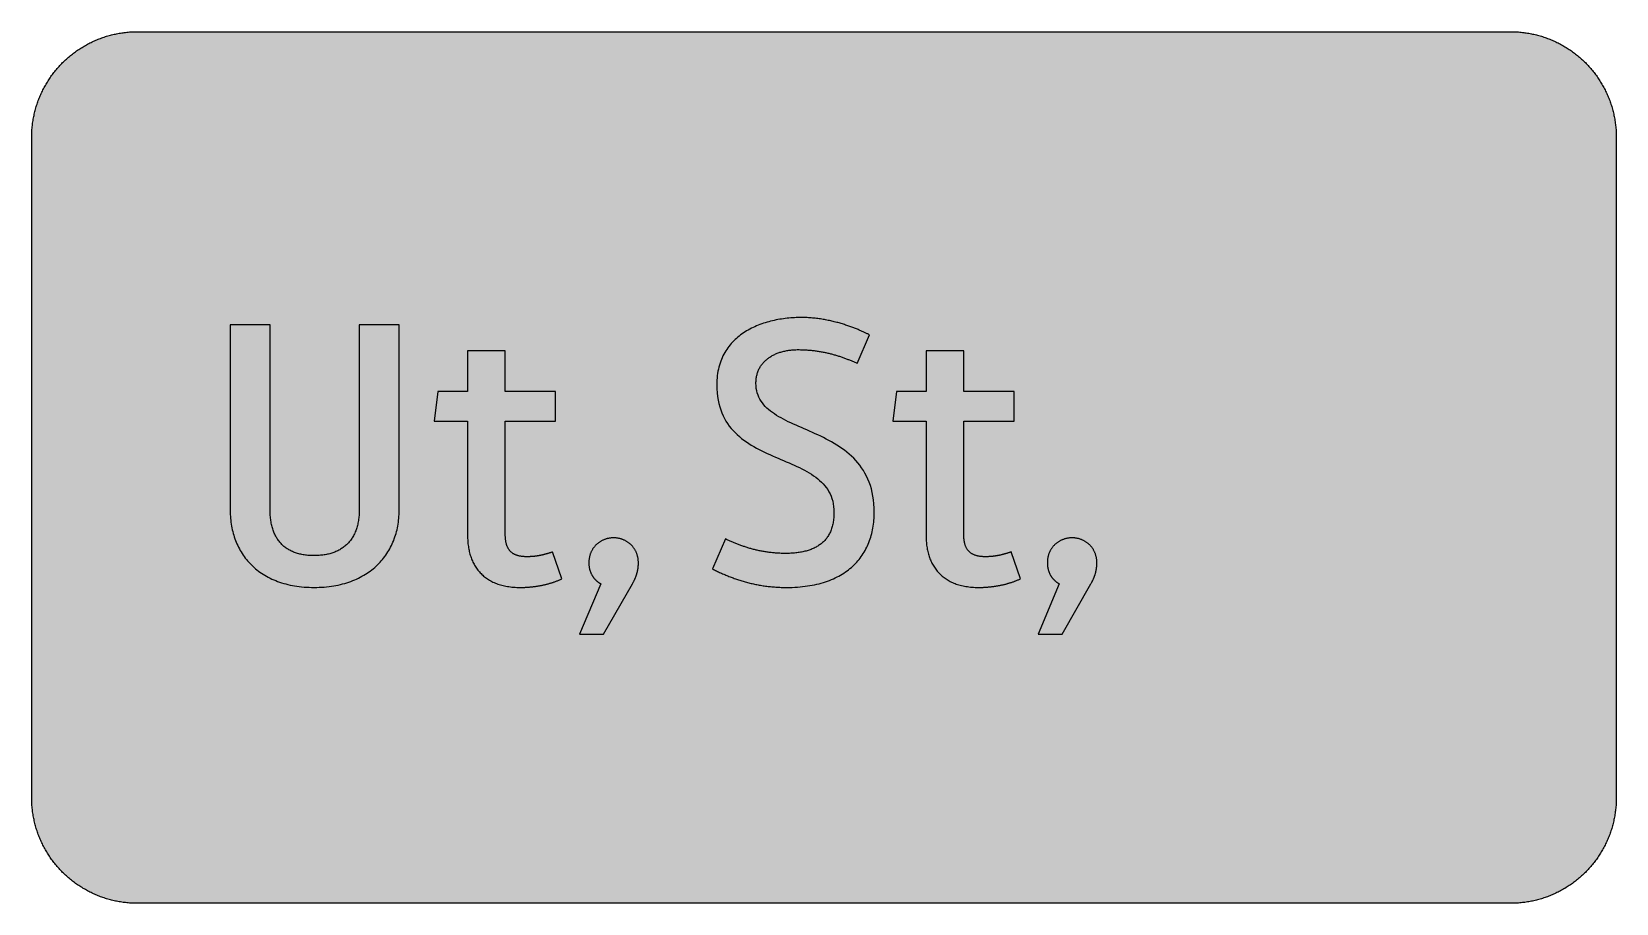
# Model space of a CAD drawing. Header units: millimetres. Extents: x 0 to 212, y 0 to 116.
import ezdxf

# ---------------------------------------------------------------- set-up
doc = ezdxf.new("R2010")
doc.units = ezdxf.units.MM

msp = doc.modelspace()

# ---------------------------------------------------------------- hatches: boundary and pattern name
for color, points in [(254, [(14.1633, 0.0536), (13.9878, 0.0533), (13.8125, 0.0559), (13.6373, 0.061), (13.462, 0.0686), (13.2893, 0.0787), (13.114, 0.0914), (12.9413, 0.1041), (12.7686, 0.1219), (12.5959, 0.1397), (12.4231, 0.16), (12.2504, 0.1829), (12.0777, 0.2057), (11.9075, 0.2337), (11.7373, 0.2616), (11.5672, 0.2921), (11.397, 0.3251), (11.2268, 0.3607), (11.0592, 0.3988), (10.8915, 0.4369), (10.7239, 0.4775), (10.5562, 0.5207), (10.3886, 0.5664), (10.2235, 0.6121), (10.0584, 0.6629), (9.8933, 0.7137), (9.7307, 0.7671), (9.5682, 0.8204), (9.4056, 0.8788), (9.2431, 0.9373), (9.083, 0.9982), (8.923, 1.0617), (8.763, 1.1252), (8.6055, 1.1938), (8.4455, 1.2624), (8.2906, 1.331), (8.1331, 1.4046), (7.9781, 1.4783), (7.8232, 1.5545), (7.6708, 1.6332), (7.5184, 1.7145), (7.366, 1.7958), (7.2161, 1.8796), (7.0663, 1.966), (6.919, 2.0523), (6.7716, 2.1438), (6.6243, 2.2352), (6.4795, 2.3266), (6.3348, 2.4232), (6.19, 2.5197), (6.0477, 2.6187), (5.908, 2.7178), (5.7683, 2.8194), (5.6286, 2.9235), (5.4915, 3.0302), (5.3543, 3.1369), (5.2197, 3.2461), (5.0851, 3.3579), (4.953, 3.4722), (4.8209, 3.5865), (4.6914, 3.7033), (4.5644, 3.8202), (4.4348, 3.9395), (4.3104, 4.0615), (4.1859, 4.1859), (4.0615, 4.3104), (3.9395, 4.4348), (3.8202, 4.5618), (3.7033, 4.6914), (3.5865, 4.8209), (3.4722, 4.953), (3.3579, 5.0851), (3.2487, 5.2197), (3.1369, 5.3543), (3.0302, 5.4915), (2.9235, 5.6286), (2.8194, 5.7683), (2.7178, 5.908), (2.6187, 6.0477), (2.5197, 6.19), (2.4232, 6.3348), (2.3266, 6.477), (2.2352, 6.6243), (2.1438, 6.7691), (2.0523, 6.919), (1.966, 7.0663), (1.8796, 7.2161), (1.7958, 7.366), (1.7145, 7.5184), (1.6332, 7.6708), (1.5545, 7.8232), (1.4783, 7.9781), (1.4046, 8.1331), (1.331, 8.2906), (1.2598, 8.4455), (1.1913, 8.603), (1.1252, 8.763), (1.0592, 8.923), (0.9982, 9.083), (0.9373, 9.2431), (0.8763, 9.4056), (0.8204, 9.5682), (0.7645, 9.7307), (0.7112, 9.8933), (0.6604, 10.0584), (0.6121, 10.2235), (0.5639, 10.3911), (0.5207, 10.5562), (0.4775, 10.7239), (0.4343, 10.8915), (0.3962, 11.0592), (0.3607, 11.2268), (0.3251, 11.397), (0.2921, 11.5672), (0.2616, 11.7373), (0.2311, 11.9075), (0.2057, 12.0802), (0.1803, 12.2504), (0.1575, 12.4231), (0.1372, 12.5959), (0.1194, 12.7686), (0.1041, 12.9413), (0.0889, 13.1166), (0.0787, 13.2893), (0.0686, 13.4645), (0.061, 13.6373), (0.0559, 13.8125), (0.0508, 13.9878), (0.0508, 14.163), (0.0522, 102.3592), (0.0508, 102.5322), (0.0559, 102.7074), (0.061, 102.8827), (0.0686, 103.058), (0.0787, 103.2307), (0.0889, 103.4059), (0.1041, 103.5787), (0.1194, 103.7514), (0.1372, 103.9241), (0.1575, 104.0968), (0.1803, 104.2695), (0.2057, 104.4423), (0.2311, 104.6124), (0.2616, 104.7826), (0.2921, 104.9528), (0.3251, 105.123), (0.3607, 105.2932), (0.3962, 105.4608), (0.4343, 105.6284), (0.4775, 105.7961), (0.5207, 105.9637), (0.5639, 106.1314), (0.6121, 106.2965), (0.6604, 106.4616), (0.7112, 106.6267), (0.7645, 106.7892), (0.8204, 106.9518), (0.8763, 107.1143), (0.9373, 107.2769), (0.9982, 107.4369), (1.0592, 107.5969), (1.1252, 107.757), (1.1913, 107.9144), (1.2598, 108.0745), (1.331, 108.2294), (1.4046, 108.3869), (1.4783, 108.5418), (1.5545, 108.6968), (1.6332, 108.8492), (1.7145, 109.0016), (1.7958, 109.154), (1.8796, 109.3038), (1.966, 109.4537), (2.0523, 109.601), (2.1438, 109.7483), (2.2352, 109.8956), (2.3266, 110.0404), (2.4232, 110.1852), (2.5197, 110.33), (2.6187, 110.4722), (2.7178, 110.6119), (2.8194, 110.7516), (2.9235, 110.8913), (3.0302, 111.0285), (3.1369, 111.1656), (3.2487, 111.3003), (3.3579, 111.4349), (3.4722, 111.567), (3.5865, 111.699), (3.7033, 111.8286), (3.8202, 111.9556), (3.9395, 112.0851), (4.0615, 112.2096), (4.1859, 112.334), (4.3104, 112.4585), (4.4348, 112.5804), (4.5644, 112.6998), (4.6914, 112.8166), (4.8209, 112.9335), (4.953, 113.0478), (5.0851, 113.1621), (5.2197, 113.2713), (5.3543, 113.3831), (5.4915, 113.4897), (5.6286, 113.5964), (5.7683, 113.7006), (5.908, 113.8022), (6.0477, 113.9012), (6.19, 114.0003), (6.3348, 114.0968), (6.4795, 114.1933), (6.6243, 114.2848), (6.7716, 114.3762), (6.919, 114.4676), (7.0663, 114.554), (7.2161, 114.6404), (7.366, 114.7242), (7.5184, 114.8055), (7.6708, 114.8867), (7.8232, 114.9655), (7.9781, 115.0417), (8.1331, 115.1153), (8.2906, 115.189), (8.4455, 115.2601), (8.6055, 115.3287), (8.763, 115.3947), (8.923, 115.4608), (9.083, 115.5217), (9.2431, 115.5827), (9.4056, 115.6437), (9.5682, 115.6995), (9.7307, 115.7554), (9.8933, 115.8088), (10.0584, 115.8596), (10.2235, 115.9078), (10.3886, 115.9561), (10.5562, 115.9993), (10.7239, 116.0424), (10.8915, 116.0856), (11.0592, 116.1237), (11.2268, 116.1593), (11.397, 116.1948), (11.5672, 116.2279), (11.7373, 116.2583), (11.9075, 116.2888), (12.0777, 116.3142), (12.2504, 116.3396), (12.4231, 116.3625), (12.5959, 116.3828), (12.7686, 116.4006), (12.9413, 116.4158), (13.114, 116.4311), (13.2893, 116.4412), (13.462, 116.4514), (13.6373, 116.459), (13.8125, 116.4641), (13.9878, 116.4692), (14.163, 116.4692), (197.6078, 116.4703), (197.7822, 116.4692), (197.9574, 116.4641), (198.1327, 116.459), (198.3054, 116.4514), (198.4807, 116.4412), (198.6534, 116.4311), (198.8287, 116.4158), (199.0014, 116.4006), (199.1741, 116.3828), (199.3468, 116.3625), (199.5195, 116.3396), (199.6897, 116.3142), (199.8624, 116.2888), (200.0326, 116.2583), (200.2028, 116.2279), (200.373, 116.1948), (200.5432, 116.1593), (200.7108, 116.1237), (200.8784, 116.0856), (201.0461, 116.0424), (201.2137, 115.9993), (201.3788, 115.9561), (201.5465, 115.9078), (201.7116, 115.8596), (201.8767, 115.8088), (202.0392, 115.7554), (202.2018, 115.6995), (202.3643, 115.6437), (202.5269, 115.5827), (202.6869, 115.5217), (202.8469, 115.4608), (203.007, 115.3947), (203.167, 115.3287), (203.3245, 115.2601), (203.4794, 115.189), (203.6369, 115.1153), (203.7918, 115.0417), (203.9468, 114.9655), (204.0992, 114.8867), (204.2516, 114.8055), (204.404, 114.7242), (204.5538, 114.6404), (204.7037, 114.554), (204.8535, 114.4676), (205.0009, 114.3762), (205.1456, 114.2848), (205.293, 114.1933), (205.4352, 114.0968), (205.58, 114.0003), (205.7222, 113.9012), (205.8619, 113.8022), (206.0016, 113.7006), (206.1413, 113.5964), (206.2785, 113.4897), (206.4156, 113.3831), (206.5503, 113.2713), (206.6849, 113.1621), (206.817, 113.0478), (206.949, 112.9335), (207.0786, 112.8166), (207.2081, 112.6998), (207.3351, 112.5804), (207.4596, 112.4585), (207.584, 112.334), (207.7085, 112.2096), (207.8304, 112.0851), (207.9498, 111.9556), (208.0666, 111.8286), (208.1835, 111.699), (208.2978, 111.567), (208.4121, 111.4349), (208.5238, 111.3003), (208.6331, 111.1656), (208.7397, 111.0285), (208.8464, 110.8913), (208.9506, 110.7516), (209.0522, 110.6119), (209.1512, 110.4722), (209.2503, 110.33), (209.3468, 110.1852), (209.4433, 110.0404), (209.5348, 109.8956), (209.6262, 109.7483), (209.7176, 109.601), (209.804, 109.4537), (209.8904, 109.3038), (209.9742, 109.154), (210.0555, 109.0016), (210.1367, 108.8492), (210.2155, 108.6968), (210.2917, 108.5418), (210.3653, 108.3869), (210.439, 108.2294), (210.5076, 108.0745), (210.5762, 107.9144), (210.6447, 107.757), (210.7082, 107.5969), (210.7717, 107.4369), (210.8327, 107.2769), (210.8911, 107.1143), (210.9495, 106.9518), (211.0029, 106.7892), (211.0562, 106.6267), (211.107, 106.4616), (211.1578, 106.2965), (211.2035, 106.1314), (211.2493, 105.9637), (211.2924, 105.7961), (211.3331, 105.6284), (211.3712, 105.4608), (211.4093, 105.2932), (211.4448, 105.123), (211.4779, 104.9528), (211.5083, 104.7826), (211.5363, 104.6124), (211.5642, 104.4423), (211.5871, 104.2695), (211.6099, 104.0968), (211.6303, 103.9241), (211.648, 103.7514), (211.6658, 103.5787), (211.6785, 103.4059), (211.6912, 103.2307), (211.7014, 103.058), (211.709, 102.8827), (211.7141, 102.7074), (211.7166, 102.5322), (211.7166, 102.3569), (211.7189, 14.1647), (211.7166, 13.9878), (211.7141, 13.8125), (211.709, 13.6373), (211.7014, 13.4645), (211.6912, 13.2893), (211.6785, 13.1166), (211.6658, 12.9413), (211.648, 12.7686), (211.6303, 12.5959), (211.6099, 12.4231), (211.5871, 12.2504), (211.5642, 12.0802), (211.5363, 11.9075), (211.5083, 11.7373), (211.4779, 11.5672), (211.4448, 11.397), (211.4093, 11.2268), (211.3712, 11.0592), (211.3331, 10.8915), (211.2924, 10.7239), (211.2493, 10.5562), (211.2035, 10.3911), (211.1578, 10.2235), (211.107, 10.0584), (211.0562, 9.8933), (211.0029, 9.7307), (210.9495, 9.5682), (210.8911, 9.4056), (210.8327, 9.2431), (210.7717, 9.083), (210.7082, 8.923), (210.6447, 8.763), (210.5762, 8.603), (210.5076, 8.4455), (210.439, 8.2906), (210.3653, 8.1331), (210.2917, 7.9781), (210.2155, 7.8232), (210.1367, 7.6708), (210.0555, 7.5184), (209.9742, 7.366), (209.8904, 7.2161), (209.804, 7.0663), (209.7176, 6.919), (209.6262, 6.7691), (209.5348, 6.6243), (209.4433, 6.477), (209.3468, 6.3348), (209.2503, 6.19), (209.1512, 6.0477), (209.0522, 5.908), (208.9506, 5.7683), (208.8464, 5.6286), (208.7397, 5.4915), (208.6331, 5.3543), (208.5238, 5.2197), (208.4121, 5.0851), (208.2978, 4.953), (208.1835, 4.8209), (208.0666, 4.6914), (207.9498, 4.5618), (207.8304, 4.4348), (207.7085, 4.3104), (207.584, 4.1859), (207.4596, 4.0615), (207.3351, 3.9395), (207.2081, 3.8202), (207.0786, 3.7033), (206.949, 3.5865), (206.817, 3.4722), (206.6849, 3.3579), (206.5503, 3.2461), (206.4156, 3.1369), (206.2785, 3.0302), (206.1413, 2.9235), (206.0016, 2.8194), (205.8619, 2.7178), (205.7222, 2.6187), (205.58, 2.5197), (205.4352, 2.4232), (205.293, 2.3266), (205.1456, 2.2352), (205.0009, 2.1438), (204.8535, 2.0523), (204.7037, 1.966), (204.5538, 1.8796), (204.404, 1.7958), (204.2516, 1.7145), (204.0992, 1.6332), (203.9468, 1.5545), (203.7918, 1.4783), (203.6369, 1.4046), (203.4794, 1.331), (203.3245, 1.2624), (203.167, 1.1938), (203.007, 1.1252), (202.8469, 1.0617), (202.6869, 0.9982), (202.5269, 0.9373), (202.3643, 0.8788), (202.2018, 0.8204), (202.0392, 0.7671), (201.8767, 0.7137), (201.7116, 0.6629), (201.5465, 0.6121), (201.3788, 0.5664), (201.2137, 0.5207), (201.0461, 0.4775), (200.8784, 0.4369), (200.7108, 0.3988), (200.5432, 0.3607), (200.373, 0.3251), (200.2028, 0.2921), (200.0326, 0.2616), (199.8624, 0.2337), (199.6897, 0.2057), (199.5195, 0.1829), (199.3468, 0.16), (199.1741, 0.1397), (199.0014, 0.1219), (198.8287, 0.1041), (198.6534, 0.0914), (198.4807, 0.0787), (198.3054, 0.0686), (198.1327, 0.061), (197.9574, 0.0559), (197.7822, 0.0533), (197.6069, 0.0533)]), (59, [(49.1381, 77.312), (43.8037, 77.312), (43.8037, 52.6175), (43.7998, 52.4256), (43.7947, 52.2376), (43.7871, 52.0522), (43.7744, 51.8719), (43.7617, 51.6941), (43.7413, 51.5188), (43.721, 51.3461), (43.6956, 51.1759), (43.6677, 51.0108), (43.6372, 50.8457), (43.6016, 50.6857), (43.5635, 50.5282), (43.5229, 50.3733), (43.4797, 50.2234), (43.4315, 50.0761), (43.3832, 49.9288), (43.3299, 49.7865), (43.2714, 49.6494), (43.213, 49.5122), (43.1521, 49.3801), (43.086, 49.2481), (43.0174, 49.1211), (42.9463, 48.9966), (42.8727, 48.8772), (42.7965, 48.7578), (42.7152, 48.6435), (42.6339, 48.5318), (42.5475, 48.4226), (42.4612, 48.3159), (42.3697, 48.2143), (42.2758, 48.1127), (42.1792, 48.0162), (42.0802, 47.9222), (41.9786, 47.8307), (41.8744, 47.7444), (41.7652, 47.658), (41.656, 47.5767), (41.5442, 47.498), (41.4299, 47.4218), (41.3106, 47.3481), (41.1912, 47.2796), (41.0693, 47.211), (40.9448, 47.1475), (40.8153, 47.0865), (40.6857, 47.0281), (40.5536, 46.9748), (40.419, 46.9214), (40.2819, 46.8732), (40.1422, 46.8274), (39.9999, 46.7843), (39.8551, 46.7436), (39.7104, 46.7055), (39.5605, 46.6725), (39.4081, 46.6395), (39.2557, 46.6115), (39.1008, 46.5861), (38.9433, 46.5658), (38.7833, 46.5455), (38.6207, 46.5303), (38.4556, 46.515), (38.2905, 46.5049), (38.1203, 46.4972), (37.9501, 46.4947), (37.7774, 46.4922), (37.6047, 46.4947), (37.4345, 46.4972), (37.2669, 46.5049), (37.1018, 46.515), (36.9367, 46.5277), (36.7767, 46.5455), (36.6192, 46.5633), (36.4617, 46.5861), (36.3068, 46.609), (36.1569, 46.6369), (36.007, 46.6674), (35.8597, 46.7004), (35.7149, 46.7385), (35.5727, 46.7766), (35.433, 46.8198), (35.2958, 46.8655), (35.1612, 46.9138), (35.0291, 46.9646), (34.8996, 47.0205), (34.7726, 47.0764), (34.6481, 47.1373), (34.5262, 47.2008), (34.4068, 47.2669), (34.29, 47.3354), (34.1757, 47.4091), (34.0639, 47.4828), (33.9547, 47.5615), (33.848, 47.6428), (33.7439, 47.7266), (33.6448, 47.8155), (33.5458, 47.9044), (33.4493, 47.9984), (33.3578, 48.0949), (33.2664, 48.194), (33.18, 48.2956), (33.0937, 48.4022), (33.0124, 48.5115), (32.9336, 48.6232), (32.8574, 48.7375), (32.7838, 48.8544), (32.7127, 48.9763), (32.6441, 49.1007), (32.5806, 49.2277), (32.5171, 49.3573), (32.4587, 49.4894), (32.4028, 49.6265), (32.3494, 49.7662), (32.2986, 49.9085), (32.2504, 50.0532), (32.2047, 50.2031), (32.164, 50.3555), (32.1259, 50.5104), (32.0904, 50.6679), (32.0573, 50.8305), (32.0269, 50.993), (32.0015, 51.1607), (31.9786, 51.3334), (31.9583, 51.5061), (31.9405, 51.6839), (31.9253, 51.8643), (31.9151, 52.0471), (31.9075, 52.2326), (31.9024, 52.4231), (31.8999, 52.6161), (31.9017, 77.312), (26.5673, 77.312), (26.5673, 52.518), (26.5684, 52.2503), (26.576, 51.9887), (26.5913, 51.7246), (26.6116, 51.4655), (26.6344, 51.2064), (26.6649, 50.9499), (26.703, 50.6959), (26.7437, 50.4444), (26.7919, 50.1955), (26.8427, 49.9466), (26.9011, 49.7027), (26.9646, 49.4589), (27.0358, 49.2201), (27.1094, 48.9814), (27.1907, 48.7477), (27.2771, 48.5165), (27.3685, 48.2854), (27.465, 48.0593), (27.5666, 47.8358), (27.6733, 47.6174), (27.7876, 47.4015), (27.907, 47.1881), (28.0314, 46.9773), (28.161, 46.769), (28.2956, 46.5658), (28.4353, 46.3677), (28.5826, 46.1721), (28.7325, 45.9791), (28.89, 45.7911), (29.0525, 45.6057), (29.2202, 45.4254), (29.3929, 45.2501), (29.5732, 45.0774), (29.7561, 44.9097), (29.9466, 44.7472), (30.1422, 44.5872), (30.3403, 44.4322), (30.546, 44.2824), (30.7594, 44.1376), (30.9753, 43.9953), (31.1963, 43.8607), (31.4249, 43.7286), (31.656, 43.6042), (31.8948, 43.4823), (32.1386, 43.3654), (32.3875, 43.2562), (32.6415, 43.1495), (32.9006, 43.0505), (33.1648, 42.9565), (33.4366, 42.865), (33.7109, 42.7838), (33.9928, 42.705), (34.2773, 42.6339), (34.5694, 42.5653), (34.8666, 42.5069), (35.1688, 42.451), (35.4762, 42.4028), (35.7886, 42.3621), (36.1086, 42.3266), (36.4312, 42.2961), (36.7589, 42.2732), (37.0942, 42.258), (37.432, 42.2478), (37.7774, 42.2427), (38.1229, 42.2478), (38.4632, 42.258), (38.796, 42.2732), (39.1262, 42.2961), (39.4513, 42.3266), (39.7688, 42.3621), (40.0837, 42.4028), (40.3936, 42.451), (40.6959, 42.5069), (40.9956, 42.5653), (41.2877, 42.6339), (41.5773, 42.705), (41.8592, 42.7838), (42.1386, 42.865), (42.4104, 42.9565), (42.6771, 43.0505), (42.9412, 43.1495), (43.1978, 43.2562), (43.4492, 43.3654), (43.6956, 43.4823), (43.9369, 43.6042), (44.1706, 43.7286), (44.4017, 43.8607), (44.6278, 43.9953), (44.8462, 44.1376), (45.0621, 44.2824), (45.2704, 44.4322), (45.4736, 44.5872), (45.6717, 44.7472), (45.8648, 44.9097), (46.0527, 45.0774), (46.2356, 45.2501), (46.4109, 45.4254), (46.5836, 45.6057), (46.7487, 45.7911), (46.9087, 45.9791), (47.0637, 46.1721), (47.2135, 46.3677), (47.3583, 46.5658), (47.4955, 46.769), (47.6301, 46.9773), (47.7571, 47.1881), (47.879, 47.4015), (47.9933, 47.6174), (48.1051, 47.8358), (48.2092, 48.0593), (48.3108, 48.2854), (48.4048, 48.5165), (48.4911, 48.7477), (48.575, 48.9814), (48.6512, 49.2201), (48.7223, 49.4589), (48.7883, 49.7027), (48.8493, 49.9466), (48.9026, 50.1955), (48.9534, 50.4444), (48.9966, 50.6959), (49.0322, 50.9499), (49.0652, 51.2064), (49.0906, 51.4655), (49.1109, 51.7246), (49.1261, 51.9887), (49.1338, 52.2503), (49.1363, 52.517)]), (59, [(100.7498, 46.7882), (100.5967, 46.7868), (100.4443, 46.7893), (100.2944, 46.7919), (100.1446, 46.797), (99.9973, 46.802), (99.8499, 46.8097), (99.7026, 46.8173), (99.5578, 46.8274), (99.4131, 46.8376), (99.2708, 46.8503), (99.1286, 46.863), (98.9863, 46.8757), (98.8466, 46.8909), (98.7069, 46.9062), (98.5672, 46.924), (98.4301, 46.9417), (98.2929, 46.9621), (98.1558, 46.9824), (98.0211, 47.0027), (97.8865, 47.0256), (97.7519, 47.0484), (97.6198, 47.0713), (97.4877, 47.0967), (97.3582, 47.1221), (97.2287, 47.15), (97.0991, 47.178), (96.9696, 47.2059), (96.8426, 47.2364), (96.7156, 47.2669), (96.5911, 47.2973), (96.4641, 47.3278), (96.3397, 47.3608), (96.2177, 47.3939), (96.0958, 47.4294), (95.9739, 47.465), (95.852, 47.5005), (95.7301, 47.5361), (95.6107, 47.5717), (95.4938, 47.6098), (95.3745, 47.6479), (95.2576, 47.6885), (95.1408, 47.7266), (95.0239, 47.7672), (94.9096, 47.8079), (94.7953, 47.8485), (94.681, 47.8892), (94.5693, 47.9323), (94.455, 47.9755), (94.3458, 48.0187), (94.234, 48.0619), (94.1222, 48.1076), (94.013, 48.1508), (93.9038, 48.1965), (93.7971, 48.2422), (93.6879, 48.2879), (93.5812, 48.3337), (93.4745, 48.3794), (93.3704, 48.4276), (93.2637, 48.4734), (93.1596, 48.5216), (93.0554, 48.5699), (92.9513, 48.6156), (92.8497, 48.6639), (92.7481, 48.7147), (90.9712, 44.7142), (91.1073, 44.6456), (91.2444, 44.5795), (91.3816, 44.5135), (91.5187, 44.45), (91.6559, 44.384), (91.7931, 44.3205), (91.9302, 44.257), (92.0699, 44.196), (92.2071, 44.135), (92.3468, 44.0741), (92.4865, 44.0131), (92.6262, 43.9547), (92.7659, 43.8937), (92.9056, 43.8379), (93.0453, 43.7794), (93.1875, 43.7236), (93.3298, 43.6677), (93.472, 43.6118), (93.6142, 43.5585), (93.7565, 43.5051), (93.9013, 43.4543), (94.046, 43.4035), (94.1908, 43.3527), (94.3356, 43.3019), (94.4829, 43.2537), (94.6302, 43.2054), (94.7776, 43.1597), (94.9249, 43.114), (95.0747, 43.0682), (95.2246, 43.0251), (95.3745, 42.9819), (95.5269, 42.9412), (95.6767, 42.9006), (95.8317, 42.8625), (95.9841, 42.8219), (96.139, 42.7863), (96.2939, 42.7482), (96.4514, 42.7152), (96.6089, 42.6796), (96.7664, 42.6466), (96.9264, 42.6161), (97.0864, 42.5856), (97.2464, 42.5552), (97.409, 42.5272), (97.5716, 42.5018), (97.7367, 42.4764), (97.9018, 42.451), (98.0694, 42.4282), (98.2345, 42.4053), (98.4047, 42.385), (98.5749, 42.3672), (98.745, 42.3494), (98.9178, 42.3316), (99.0905, 42.3164), (99.2657, 42.3037), (99.441, 42.291), (99.6188, 42.2808), (99.7966, 42.2707), (99.9769, 42.2631), (100.1598, 42.2554), (100.3402, 42.2504), (100.5256, 42.2453), (100.711, 42.2453), (100.8964, 42.2427), (101.2673, 42.2478), (101.6305, 42.2554), (101.9886, 42.2707), (102.3391, 42.2935), (102.6846, 42.3189), (103.0224, 42.3545), (103.3551, 42.3926), (103.6828, 42.4383), (104.0028, 42.4891), (104.3178, 42.545), (104.6277, 42.606), (104.9299, 42.6745), (105.2271, 42.7457), (105.5167, 42.8244), (105.8012, 42.9082), (106.0806, 42.9971), (106.3523, 43.0911), (106.619, 43.1902), (106.8807, 43.2968), (107.1347, 43.4061), (107.3836, 43.5204), (107.6274, 43.6397), (107.8636, 43.7642), (108.0948, 43.8937), (108.3208, 44.0258), (108.5393, 44.1655), (108.7526, 44.3078), (108.9609, 44.4551), (109.1616, 44.6075), (109.3572, 44.765), (109.5477, 44.925), (109.7305, 45.0901), (109.9109, 45.2603), (110.0811, 45.433), (110.2487, 45.6108), (110.4087, 45.7911), (110.5637, 45.9791), (110.7135, 46.167), (110.8583, 46.3601), (110.9955, 46.5582), (111.1275, 46.7589), (111.2545, 46.9646), (111.3739, 47.1729), (111.4882, 47.3837), (111.5974, 47.5996), (111.7016, 47.818), (111.8006, 48.0416), (111.8921, 48.2651), (111.9784, 48.4937), (112.0597, 48.7274), (112.1334, 48.961), (112.2045, 49.1998), (112.268, 49.4411), (112.3264, 49.6849), (112.3772, 49.9313), (112.4255, 50.1802), (112.4661, 50.4317), (112.5017, 50.6882), (112.5322, 50.9448), (112.5576, 51.2064), (112.5779, 51.468), (112.5906, 51.7322), (112.6007, 52.0014), (112.6033, 52.2707), (112.5906, 52.8472), (112.5576, 53.401), (112.5017, 53.9344), (112.4255, 54.4474), (112.329, 54.9402), (112.2121, 55.4152), (112.0775, 55.8698), (111.9226, 56.3042), (111.7524, 56.7233), (111.5644, 57.1246), (111.3612, 57.5081), (111.1428, 57.8764), (110.9116, 58.2295), (110.6653, 58.5673), (110.4036, 58.8899), (110.1319, 59.1998), (109.8499, 59.497), (109.5553, 59.7814), (109.2505, 60.0532), (108.9355, 60.3148), (108.6129, 60.5638), (108.2827, 60.8051), (107.9449, 61.0362), (107.602, 61.2572), (107.2515, 61.4705), (106.8959, 61.6763), (106.5378, 61.8744), (106.1745, 62.0649), (105.8088, 62.2503), (105.4405, 62.4307), (105.0696, 62.6059), (104.6988, 62.7761), (104.3305, 62.9437), (103.9597, 63.1088), (103.5914, 63.2714), (103.2256, 63.4289), (102.8624, 63.5889), (102.5042, 63.7464), (102.1486, 63.9039), (101.7981, 64.0613), (101.4552, 64.2214), (101.1174, 64.3814), (100.7847, 64.5439), (100.4646, 64.709), (100.1497, 64.8767), (99.8449, 65.0494), (99.5502, 65.2272), (99.2683, 65.4101), (98.9965, 65.598), (98.7349, 65.7936), (98.4885, 65.9943), (98.2574, 66.2026), (98.0389, 66.421), (97.8357, 66.6445), (97.6478, 66.8807), (97.4776, 67.1246), (97.3226, 67.3811), (97.188, 67.6453), (97.0712, 67.9247), (96.9747, 68.2142), (96.8985, 68.5165), (96.8426, 68.8315), (96.8096, 69.1617), (96.7969, 69.5071), (96.7994, 69.6468), (96.8045, 69.784), (96.8146, 69.9211), (96.8273, 70.0532), (96.8426, 70.1853), (96.8629, 70.3123), (96.8883, 70.4393), (96.9137, 70.5637), (96.9442, 70.6857), (96.9772, 70.8076), (97.0153, 70.9244), (97.0559, 71.0413), (97.0991, 71.153), (97.1448, 71.2648), (97.1931, 71.374), (97.2464, 71.4807), (97.3023, 71.5848), (97.3607, 71.6864), (97.4217, 71.7855), (97.4877, 71.8845), (97.5538, 71.9785), (97.6249, 72.0725), (97.696, 72.1639), (97.7722, 72.2528), (97.851, 72.3392), (97.9297, 72.423), (98.0135, 72.5068), (98.0999, 72.5856), (98.1862, 72.6643), (98.2777, 72.738), (98.3691, 72.8116), (98.4656, 72.8828), (98.5622, 72.9513), (98.6612, 73.0199), (98.7628, 73.0834), (98.867, 73.1469), (98.9711, 73.2053), (99.0803, 73.2638), (99.1895, 73.3196), (99.3013, 73.373), (99.4156, 73.4238), (99.5299, 73.4746), (99.6467, 73.5203), (99.7661, 73.566), (99.8855, 73.6067), (100.0074, 73.6473), (100.1319, 73.6854), (100.2563, 73.721), (100.3833, 73.7565), (100.5103, 73.787), (100.6399, 73.8175), (100.772, 73.8429), (100.904, 73.8683), (101.0361, 73.8911), (101.1707, 73.9115), (101.3079, 73.9318), (101.4451, 73.947), (101.5822, 73.9623), (101.7219, 73.9724), (101.8616, 73.9826), (102.0013, 73.9902), (102.1436, 73.9953), (102.2858, 74.0004), (102.428, 74.0004), (102.5779, 74.0004), (102.7278, 73.9978), (102.8751, 73.9953), (103.0224, 73.9902), (103.1672, 73.9851), (103.312, 73.98), (103.4567, 73.9724), (103.599, 73.9623), (103.7412, 73.9521), (103.8835, 73.9419), (104.0232, 73.9292), (104.1629, 73.9165), (104.3026, 73.9013), (104.4397, 73.8861), (104.5769, 73.8708), (104.7115, 73.853), (104.8461, 73.8353), (104.9807, 73.8175), (105.1128, 73.7972), (105.2449, 73.7768), (105.377, 73.754), (105.5065, 73.7311), (105.6361, 73.7083), (105.7656, 73.6829), (105.8951, 73.6575), (106.0221, 73.6321), (106.1466, 73.6041), (106.2736, 73.5762), (106.3981, 73.5482), (106.5225, 73.5178), (106.6444, 73.4873), (106.7689, 73.4568), (106.8883, 73.4263), (107.0102, 73.3933), (107.1296, 73.3603), (107.2515, 73.3273), (107.3683, 73.2917), (107.4877, 73.2587), (107.6046, 73.2206), (107.7214, 73.185), (107.8382, 73.1495), (107.9525, 73.1114), (108.0668, 73.0733), (108.1811, 73.0352), (108.2929, 72.9971), (108.4072, 72.9564), (108.519, 72.9158), (108.6307, 72.8751), (108.7399, 72.8345), (108.8517, 72.7939), (108.9609, 72.7507), (109.0676, 72.7075), (109.1768, 72.6669), (109.2835, 72.6237), (109.3927, 72.5805), (109.4994, 72.5348), (109.6035, 72.4916), (109.7102, 72.4459), (109.8144, 72.4027), (109.9185, 72.357), (110.0226, 72.3113), (110.1242, 72.2655), (110.2284, 72.2198), (110.33, 72.1741), (111.9614, 75.9777), (111.887, 76.0146), (111.8108, 76.0527), (111.7321, 76.0933), (111.6508, 76.134), (111.5644, 76.1746), (111.4781, 76.2152), (111.3866, 76.2584), (111.2952, 76.3041), (111.1987, 76.3473), (111.0996, 76.393), (110.998, 76.4388), (110.8964, 76.4845), (110.7897, 76.5302), (110.6805, 76.5785), (110.5713, 76.6242), (110.457, 76.6724), (110.3401, 76.7207), (110.2233, 76.769), (110.1014, 76.8172), (109.9795, 76.8655), (109.855, 76.9137), (109.728, 76.962), (109.5985, 77.0103), (109.4664, 77.0585), (109.3318, 77.1068), (109.1971, 77.1525), (109.06, 77.2008), (108.9203, 77.249), (108.778, 77.2947), (108.6358, 77.3405), (108.4885, 77.3887), (108.3412, 77.4319), (108.1938, 77.4776), (108.0414, 77.5208), (107.889, 77.5665), (107.7341, 77.6072), (107.5792, 77.6503), (107.4217, 77.691), (107.2617, 77.7316), (107.1016, 77.7723), (106.9391, 77.8104), (106.7765, 77.8459), (106.6114, 77.884), (106.4438, 77.917), (106.2761, 77.9526), (106.106, 77.9831), (105.9358, 78.0161), (105.7656, 78.0466), (105.5903, 78.0745), (105.4176, 78.0999), (105.2424, 78.1279), (105.0646, 78.1507), (104.8868, 78.1736), (104.709, 78.1939), (104.5286, 78.2117), (104.3483, 78.2295), (104.1654, 78.2447), (103.9851, 78.2574), (103.7996, 78.2701), (103.6168, 78.2803), (103.4313, 78.2879), (103.2459, 78.293), (103.058, 78.2955), (102.8725, 78.298), (102.6363, 78.2955), (102.4001, 78.2904), (102.1639, 78.2828), (101.9226, 78.2726), (101.6813, 78.2574), (101.44, 78.2396), (101.1987, 78.2168), (100.9548, 78.1914), (100.711, 78.1634), (100.4646, 78.1304), (100.2208, 78.0948), (99.9769, 78.0567), (99.7331, 78.011), (99.4867, 77.9653), (99.2429, 77.9145), (99.0016, 77.8586), (98.7577, 77.7977), (98.5164, 77.7342), (98.2777, 77.6681), (98.0389, 77.5945), (97.8027, 77.5183), (97.5665, 77.437), (97.3328, 77.3532), (97.1017, 77.2643), (96.8731, 77.1703), (96.647, 77.0712), (96.4235, 76.9671), (96.2, 76.8579), (95.9815, 76.7461), (95.7682, 76.6267), (95.5548, 76.5048), (95.3465, 76.3778), (95.1433, 76.2457), (94.9427, 76.106), (94.7445, 75.9638), (94.5515, 75.8165), (94.3635, 75.6615), (94.1807, 75.504), (94.0003, 75.3389), (93.8251, 75.1688), (93.6574, 74.9935), (93.4923, 74.8132), (93.3348, 74.6277), (93.1799, 74.4347), (93.0351, 74.2391), (92.8929, 74.0334), (92.7583, 73.8251), (92.6287, 73.6092), (92.5068, 73.3882), (92.39, 73.1622), (92.2807, 72.9285), (92.1791, 72.6872), (92.0852, 72.4433), (91.9963, 72.1893), (91.9175, 71.9303), (91.8439, 71.6661), (91.7804, 71.3943), (91.7219, 71.1175), (91.6737, 70.833), (91.6356, 70.5409), (91.6026, 70.2437), (91.5797, 69.9389), (91.567, 69.629), (91.5619, 69.309), (91.5746, 68.7705), (91.6076, 68.2523), (91.6635, 67.7545), (91.7372, 67.277), (91.8337, 66.8198), (91.9505, 66.3829), (92.0826, 65.9638), (92.235, 65.5599), (92.4052, 65.1764), (92.5906, 64.8081), (92.7913, 64.4576), (93.0072, 64.1223), (93.2383, 63.7997), (93.4822, 63.4924), (93.7387, 63.1977), (94.0079, 62.9183), (94.2899, 62.6491), (94.582, 62.3926), (94.8817, 62.1462), (95.1941, 61.91), (95.5142, 61.6839), (95.8418, 61.4655), (96.1746, 61.2572), (96.5149, 61.0565), (96.8629, 60.8635), (97.216, 60.6781), (97.5716, 60.4952), (97.9297, 60.3199), (98.2929, 60.1497), (98.6587, 59.9846), (99.0244, 59.8195), (99.3902, 59.6595), (99.7585, 59.502), (100.1243, 59.3446), (100.4875, 59.1896), (100.8507, 59.0347), (101.2114, 58.8772), (101.567, 58.7223), (101.9175, 58.5648), (102.2655, 58.4022), (102.6058, 58.2397), (102.9411, 58.0746), (103.2688, 57.9044), (103.5863, 57.7266), (103.8987, 57.5462), (104.201, 57.3608), (104.4905, 57.1678), (104.7725, 56.9671), (105.0417, 56.7588), (105.2982, 56.5429), (105.5421, 56.3169), (105.7732, 56.0807), (105.9891, 55.8343), (106.1923, 55.5777), (106.3777, 55.311), (106.5454, 55.0291), (106.6978, 54.737), (106.8324, 54.4297), (106.9467, 54.1096), (107.0432, 53.7718), (107.1194, 53.4213), (107.1728, 53.0555), (107.2083, 52.672), (107.2185, 52.2707), (107.2159, 52.0802), (107.2109, 51.8947), (107.2007, 51.7119), (107.188, 51.5341), (107.1702, 51.3588), (107.1474, 51.1886), (107.122, 51.021), (107.094, 50.8584), (107.061, 50.6984), (107.0254, 50.5435), (106.9873, 50.3911), (106.9442, 50.2412), (106.8959, 50.0964), (106.8451, 49.9567), (106.7918, 49.817), (106.7359, 49.6849), (106.6749, 49.5529), (106.6114, 49.4259), (106.5454, 49.3014), (106.4743, 49.182), (106.4006, 49.0652), (106.3244, 48.9509), (106.2431, 48.8417), (106.1618, 48.7324), (106.0755, 48.6308), (105.9866, 48.5292), (105.8951, 48.4327), (105.7986, 48.3362), (105.7021, 48.2473), (105.6005, 48.1584), (105.4964, 48.072), (105.3922, 47.9908), (105.283, 47.912), (105.1712, 47.8358), (105.0569, 47.7622), (104.9401, 47.6936), (104.8182, 47.625), (104.6963, 47.5615), (104.5718, 47.5005), (104.4448, 47.4421), (104.3153, 47.3837), (104.1832, 47.3304), (104.0486, 47.2821), (103.9114, 47.2338), (103.7742, 47.1881), (103.632, 47.1449), (103.4898, 47.1043), (103.3424, 47.0662), (103.1951, 47.0332), (103.0453, 47.0002), (102.8929, 46.9697), (102.7405, 46.9417), (102.583, 46.9163), (102.4255, 46.8935), (102.2655, 46.8732), (102.1055, 46.8554), (101.9404, 46.8376), (101.7753, 46.8249), (101.6076, 46.8122), (101.44, 46.8046), (101.2698, 46.797), (101.0971, 46.7919), (100.9244, 46.7868), (100.7491, 46.7868)]), (59, [(58.2757, 49.1599), (58.2752, 48.9712), (58.2803, 48.7858), (58.2879, 48.6029), (58.3006, 48.4226), (58.3133, 48.2422), (58.3311, 48.0644), (58.354, 47.8866), (58.3768, 47.7139), (58.4048, 47.5412), (58.4352, 47.371), (58.4683, 47.2008), (58.5064, 47.0357), (58.547, 46.8706), (58.5927, 46.7081), (58.6384, 46.548), (58.6892, 46.3906), (58.7426, 46.2356), (58.801, 46.0807), (58.862, 45.9308), (58.9255, 45.781), (58.994, 45.6362), (59.0652, 45.4914), (59.1388, 45.3517), (59.2176, 45.212), (59.2988, 45.0774), (59.3827, 44.9428), (59.4716, 44.8132), (59.563, 44.6837), (59.6595, 44.5592), (59.7586, 44.4373), (59.8602, 44.3179), (59.9643, 44.2011), (60.0761, 44.0868), (60.1878, 43.9776), (60.3047, 43.8683), (60.4241, 43.7642), (60.5485, 43.6626), (60.6755, 43.5635), (60.8076, 43.4696), (60.9422, 43.3756), (61.0794, 43.2867), (61.2216, 43.2029), (61.3664, 43.1216), (61.5163, 43.0428), (61.6687, 42.9666), (61.8261, 42.8955), (61.9862, 42.8269), (62.1487, 42.7609), (62.3164, 42.6999), (62.4891, 42.6415), (62.6643, 42.5882), (62.8421, 42.5399), (63.025, 42.4917), (63.213, 42.451), (63.4009, 42.4104), (63.5965, 42.3774), (63.7946, 42.3469), (63.9953, 42.3189), (64.201, 42.2961), (64.4119, 42.2783), (64.6252, 42.2631), (64.8411, 42.2529), (65.0621, 42.2453), (65.2882, 42.2427), (65.3771, 42.2427), (65.4685, 42.2453), (65.5574, 42.2453), (65.6488, 42.2478), (65.7377, 42.2504), (65.8266, 42.2529), (65.9181, 42.2554), (66.007, 42.2605), (66.0959, 42.2631), (66.1873, 42.2681), (66.2762, 42.2758), (66.3651, 42.2808), (66.454, 42.2859), (66.5429, 42.2935), (66.6318, 42.3012), (66.7207, 42.3088), (66.8122, 42.3189), (66.8985, 42.3291), (66.9874, 42.3367), (67.0763, 42.3469), (67.1652, 42.3596), (67.2541, 42.3697), (67.343, 42.3824), (67.4319, 42.3951), (67.5183, 42.4078), (67.6072, 42.4205), (67.6961, 42.4358), (67.7824, 42.451), (67.8713, 42.4663), (67.9577, 42.4815), (68.0466, 42.4993), (68.133, 42.5145), (68.2219, 42.5323), (68.3082, 42.5501), (68.3946, 42.5704), (68.4809, 42.5907), (68.5698, 42.6085), (68.6562, 42.6314), (68.7426, 42.6517), (68.8289, 42.672), (68.9153, 42.6949), (69.0016, 42.7177), (69.088, 42.7431), (69.1744, 42.766), (69.2607, 42.7914), (69.3445, 42.8168), (69.4309, 42.8422), (69.5173, 42.8701), (69.6036, 42.8955), (69.6874, 42.9235), (69.7738, 42.9539), (69.8576, 42.9819), (69.944, 43.0124), (70.0278, 43.0428), (70.1116, 43.0733), (70.198, 43.1038), (70.2818, 43.1368), (70.3656, 43.1698), (70.4494, 43.2029), (70.5333, 43.2384), (70.6171, 43.2714), (70.7009, 43.307), (70.7847, 43.3426), (70.8685, 43.3807), (69.6352, 46.9868), (69.5731, 46.9646), (69.5147, 46.9443), (69.4563, 46.924), (69.3953, 46.9062), (69.3369, 46.8859), (69.281, 46.8681), (69.2226, 46.8478), (69.1642, 46.83), (69.1083, 46.8122), (69.0524, 46.7944), (68.9966, 46.7766), (68.9407, 46.7614), (68.8848, 46.7436), (68.8289, 46.7284), (68.773, 46.7131), (68.7197, 46.6979), (68.6638, 46.6827), (68.6105, 46.6674), (68.5571, 46.6522), (68.5038, 46.6395), (68.4505, 46.6268), (68.3971, 46.6115), (68.3438, 46.5988), (68.2904, 46.5861), (68.2371, 46.5734), (68.1863, 46.5633), (68.133, 46.5506), (68.0822, 46.5404), (68.0288, 46.5277), (67.978, 46.5176), (67.9247, 46.5074), (67.8739, 46.4972), (67.8231, 46.4871), (67.7723, 46.4795), (67.7189, 46.4693), (67.6681, 46.4617), (67.6173, 46.4515), (67.5665, 46.4439), (67.5157, 46.4363), (67.4649, 46.4287), (67.4141, 46.421), (67.3633, 46.416), (67.3125, 46.4083), (67.2617, 46.4033), (67.2109, 46.3956), (67.1576, 46.3906), (67.1068, 46.3855), (67.056, 46.3804), (67.0052, 46.3753), (66.9544, 46.3728), (66.9036, 46.3677), (66.8528, 46.3652), (66.7995, 46.3601), (66.7487, 46.3575), (66.6979, 46.355), (66.6445, 46.3525), (66.5937, 46.3499), (66.5404, 46.3474), (66.4896, 46.3474), (66.4362, 46.3448), (66.3854, 46.3448), (66.3321, 46.3448), (66.2788, 46.3423), (66.2254, 46.3423), (66.1238, 46.3448), (66.0222, 46.3474), (65.9232, 46.3499), (65.8266, 46.355), (65.7327, 46.3626), (65.6412, 46.3728), (65.5498, 46.3829), (65.4634, 46.3931), (65.3771, 46.4058), (65.2932, 46.421), (65.212, 46.4388), (65.1307, 46.4566), (65.0545, 46.4744), (64.9783, 46.4972), (64.9046, 46.5201), (64.8335, 46.543), (64.7624, 46.5684), (64.6938, 46.5963), (64.6303, 46.6242), (64.5643, 46.6547), (64.5033, 46.6852), (64.4423, 46.7182), (64.3839, 46.7512), (64.328, 46.7893), (64.2722, 46.8249), (64.2188, 46.8655), (64.168, 46.9036), (64.1172, 46.9468), (64.069, 46.99), (64.0232, 47.0332), (63.9775, 47.0789), (63.9343, 47.1272), (63.8937, 47.1754), (63.8531, 47.2262), (63.815, 47.277), (63.7794, 47.3304), (63.7438, 47.3837), (63.7108, 47.4396), (63.6778, 47.498), (63.6473, 47.5564), (63.6194, 47.6148), (63.5914, 47.6758), (63.5635, 47.7393), (63.5406, 47.8028), (63.5152, 47.8688), (63.4949, 47.9349), (63.4746, 48.0035), (63.4543, 48.072), (63.4365, 48.1432), (63.4187, 48.2143), (63.4035, 48.2879), (63.3908, 48.3616), (63.3781, 48.4378), (63.3654, 48.514), (63.3552, 48.5927), (63.3451, 48.674), (63.3374, 48.7528), (63.3298, 48.8366), (63.3247, 48.9204), (63.3197, 49.0042), (63.3171, 49.0906), (63.3146, 49.1769), (63.312, 49.2658), (63.312, 49.3547), (63.3127, 64.4698), (70.0306, 64.4698), (70.0306, 68.4205), (63.3127, 68.4205), (63.3127, 73.8544), (58.2757, 73.8544), (58.2757, 68.4205), (54.3235, 68.4205), (53.8304, 64.4698), (58.2757, 64.4698)]), (59, [(119.5172, 49.1599), (119.5172, 48.9712), (119.5222, 48.7858), (119.5299, 48.6029), (119.5426, 48.4226), (119.5553, 48.2422), (119.573, 48.0644), (119.5934, 47.8866), (119.6188, 47.7139), (119.6467, 47.5412), (119.6772, 47.371), (119.7102, 47.2008), (119.7483, 47.0357), (119.7889, 46.8706), (119.8321, 46.7081), (119.8804, 46.548), (119.9312, 46.3906), (119.9845, 46.2356), (120.0429, 46.0807), (120.1039, 45.9308), (120.1674, 45.781), (120.236, 45.6362), (120.3071, 45.4914), (120.3808, 45.3517), (120.4595, 45.212), (120.5408, 45.0774), (120.6246, 44.9428), (120.7135, 44.8132), (120.8049, 44.6837), (120.9015, 44.5592), (121.0005, 44.4373), (121.1021, 44.3179), (121.2088, 44.2011), (121.318, 44.0868), (121.4298, 43.9776), (121.5466, 43.8683), (121.666, 43.7642), (121.7905, 43.6626), (121.9175, 43.5635), (122.0495, 43.4696), (122.1842, 43.3756), (122.3213, 43.2867), (122.4636, 43.2029), (122.6083, 43.1216), (122.7582, 43.0428), (122.9106, 42.9666), (123.0681, 42.8955), (123.2281, 42.8269), (123.3907, 42.7609), (123.5608, 42.6999), (123.731, 42.6415), (123.9063, 42.5882), (124.0841, 42.5399), (124.267, 42.4917), (124.4549, 42.451), (124.6454, 42.4104), (124.8385, 42.3774), (125.0366, 42.3469), (125.2398, 42.3189), (125.443, 42.2961), (125.6538, 42.2783), (125.8672, 42.2631), (126.0831, 42.2529), (126.304, 42.2453), (126.5301, 42.2427), (126.6215, 42.2427), (126.7104, 42.2453), (126.8019, 42.2453), (126.8908, 42.2478), (126.9797, 42.2504), (127.0711, 42.2529), (127.16, 42.2554), (127.2515, 42.2605), (127.3404, 42.2631), (127.4293, 42.2681), (127.5182, 42.2758), (127.6071, 42.2808), (127.6985, 42.2859), (127.7874, 42.2935), (127.8763, 42.3012), (127.9652, 42.3088), (128.0541, 42.3189), (128.143, 42.3291), (128.2319, 42.3367), (128.3208, 42.3469), (128.4097, 42.3596), (128.4961, 42.3697), (128.585, 42.3824), (128.6739, 42.3951), (128.7628, 42.4078), (128.8491, 42.4205), (128.938, 42.4358), (129.0244, 42.451), (129.1133, 42.4663), (129.2022, 42.4815), (129.2885, 42.4993), (129.3749, 42.5145), (129.4638, 42.5323), (129.5502, 42.5501), (129.6365, 42.5704), (129.7254, 42.5907), (129.8118, 42.6085), (129.8981, 42.6314), (129.9845, 42.6517), (130.0709, 42.672), (130.1572, 42.6949), (130.2436, 42.7177), (130.3299, 42.7431), (130.4163, 42.766), (130.5027, 42.7914), (130.589, 42.8168), (130.6728, 42.8422), (130.7592, 42.8701), (130.8456, 42.8955), (130.9294, 42.9235), (131.0157, 42.9539), (131.0996, 42.9819), (131.1859, 43.0124), (131.2697, 43.0428), (131.3561, 43.0733), (131.4399, 43.1038), (131.5237, 43.1368), (131.6076, 43.1698), (131.6914, 43.2029), (131.7777, 43.2384), (131.8616, 43.2714), (131.9454, 43.307), (132.0267, 43.3426), (132.1105, 43.3807), (130.8777, 46.9868), (130.8176, 46.9646), (130.7567, 46.9443), (130.6982, 46.924), (130.6398, 46.9062), (130.5814, 46.8859), (130.523, 46.8681), (130.4646, 46.8478), (130.4087, 46.83), (130.3503, 46.8122), (130.2944, 46.7944), (130.2385, 46.7766), (130.1826, 46.7614), (130.1267, 46.7436), (130.0709, 46.7284), (130.0175, 46.7131), (129.9616, 46.6979), (129.9083, 46.6827), (129.8524, 46.6674), (129.7991, 46.6522), (129.7457, 46.6395), (129.6924, 46.6268), (129.6391, 46.6115), (129.5857, 46.5988), (129.5324, 46.5861), (129.4816, 46.5734), (129.4282, 46.5633), (129.3749, 46.5506), (129.3241, 46.5404), (129.2708, 46.5277), (129.22, 46.5176), (129.1692, 46.5074), (129.1158, 46.4972), (129.065, 46.4871), (129.0142, 46.4795), (128.9634, 46.4693), (128.9126, 46.4617), (128.8593, 46.4515), (128.8085, 46.4439), (128.7577, 46.4363), (128.7069, 46.4287), (128.6561, 46.421), (128.6053, 46.416), (128.5545, 46.4083), (128.5037, 46.4033), (128.4529, 46.3956), (128.4021, 46.3906), (128.3513, 46.3855), (128.3005, 46.3804), (128.2497, 46.3753), (128.1963, 46.3728), (128.1455, 46.3677), (128.0947, 46.3652), (128.0439, 46.3601), (127.9906, 46.3575), (127.9398, 46.355), (127.889, 46.3525), (127.8357, 46.3499), (127.7849, 46.3474), (127.7315, 46.3474), (127.6807, 46.3448), (127.6274, 46.3448), (127.574, 46.3448), (127.5207, 46.3423), (127.4699, 46.3423), (127.3658, 46.3448), (127.2642, 46.3474), (127.1651, 46.3499), (127.0686, 46.355), (126.9746, 46.3626), (126.8832, 46.3728), (126.7943, 46.3829), (126.7054, 46.3931), (126.619, 46.4058), (126.5352, 46.421), (126.4539, 46.4388), (126.3752, 46.4566), (126.2964, 46.4744), (126.2202, 46.4972), (126.1466, 46.5201), (126.0754, 46.543), (126.0069, 46.5684), (125.9383, 46.5963), (125.8722, 46.6242), (125.8087, 46.6547), (125.7452, 46.6852), (125.6843, 46.7182), (125.6259, 46.7512), (125.57, 46.7893), (125.5141, 46.8249), (125.4608, 46.8655), (125.41, 46.9036), (125.3592, 46.9468), (125.3109, 46.99), (125.2652, 47.0332), (125.222, 47.0789), (125.1788, 47.1272), (125.1356, 47.1754), (125.0975, 47.2262), (125.0594, 47.277), (125.0213, 47.3304), (124.9858, 47.3837), (124.9528, 47.4396), (124.9197, 47.498), (124.8893, 47.5564), (124.8613, 47.6148), (124.8334, 47.6758), (124.808, 47.7393), (124.7826, 47.8028), (124.7597, 47.8688), (124.7369, 47.9349), (124.7165, 48.0035), (124.6962, 48.072), (124.6784, 48.1432), (124.6632, 48.2143), (124.6454, 48.2879), (124.6327, 48.3616), (124.62, 48.4378), (124.6073, 48.514), (124.5972, 48.5927), (124.587, 48.674), (124.5794, 48.7528), (124.5718, 48.8366), (124.5667, 48.9204), (124.5616, 49.0042), (124.5591, 49.0906), (124.5565, 49.1769), (124.554, 49.2658), (124.554, 49.3547), (124.5553, 64.4698), (131.2718, 64.4698), (131.2718, 68.4205), (124.5553, 68.4205), (124.5553, 73.8544), (119.5172, 73.8544), (119.5172, 68.4205), (115.5665, 68.4205), (115.0729, 64.4698), (119.5172, 64.4698)]), (59, [(74.4746, 45.5535), (74.4753, 45.4685), (74.4753, 45.3873), (74.4804, 45.3085), (74.4855, 45.2298), (74.4931, 45.1536), (74.5007, 45.0774), (74.5109, 45.0037), (74.5236, 44.9301), (74.5363, 44.8589), (74.549, 44.7904), (74.5642, 44.7218), (74.582, 44.6532), (74.5998, 44.5872), (74.6176, 44.5237), (74.6379, 44.4602), (74.6582, 44.3967), (74.6785, 44.3357), (74.7014, 44.2773), (74.7268, 44.2189), (74.7497, 44.1604), (74.7751, 44.1046), (74.803, 44.0512), (74.8284, 43.9979), (74.8563, 43.9445), (74.8843, 43.8937), (74.9148, 43.8455), (74.9427, 43.7972), (74.9732, 43.749), (75.0037, 43.7032), (75.0341, 43.6575), (75.0646, 43.6143), (75.0976, 43.5712), (75.1281, 43.5305), (75.1611, 43.4899), (75.1942, 43.4492), (75.2272, 43.4111), (75.2602, 43.373), (75.2932, 43.3375), (75.3262, 43.3019), (75.3593, 43.2689), (75.3923, 43.2359), (75.4253, 43.2029), (75.4583, 43.1724), (75.4913, 43.1419), (75.5244, 43.114), (75.5548, 43.086), (75.5879, 43.0581), (75.6209, 43.0327), (75.6514, 43.0073), (75.6818, 42.9819), (75.7123, 42.959), (75.7428, 42.9362), (75.7733, 42.9158), (75.8012, 42.8955), (75.8317, 42.8752), (75.8596, 42.8574), (75.885, 42.8396), (75.913, 42.8219), (75.9384, 42.8066), (75.9638, 42.7914), (75.9866, 42.7761), (76.0095, 42.7634), (76.0324, 42.7507), (76.0552, 42.738), (73.2398, 36.0218), (76.4508, 36.0218), (80.3025, 42.7397), (80.3351, 42.799), (80.3681, 42.8574), (80.4012, 42.9158), (80.4316, 42.9743), (80.4621, 43.0327), (80.4926, 43.0911), (80.5205, 43.147), (80.5485, 43.2029), (80.5739, 43.2587), (80.5993, 43.3146), (80.6247, 43.3705), (80.6501, 43.4238), (80.6729, 43.4772), (80.6958, 43.5305), (80.7161, 43.5839), (80.7364, 43.6372), (80.7568, 43.688), (80.7771, 43.7388), (80.7949, 43.7896), (80.8126, 43.8404), (80.8304, 43.8912), (80.8457, 43.9395), (80.8609, 43.9877), (80.8761, 44.036), (80.8914, 44.0842), (80.9041, 44.1325), (80.9193, 44.1782), (80.9295, 44.2239), (80.9422, 44.2697), (80.9549, 44.3154), (80.965, 44.3611), (80.9752, 44.4043), (80.9854, 44.4475), (80.993, 44.4906), (81.0006, 44.5338), (81.0108, 44.577), (81.0184, 44.6176), (81.0235, 44.6583), (81.0311, 44.6989), (81.0362, 44.7396), (81.0438, 44.7802), (81.0489, 44.8183), (81.0539, 44.8564), (81.059, 44.8945), (81.0616, 44.9326), (81.0666, 44.9707), (81.0692, 45.0063), (81.0717, 45.0444), (81.0768, 45.0799), (81.0793, 45.1129), (81.0793, 45.1485), (81.0819, 45.1815), (81.0844, 45.2171), (81.087, 45.2501), (81.087, 45.2806), (81.0895, 45.3136), (81.0895, 45.3466), (81.0895, 45.3771), (81.092, 45.4076), (81.092, 45.4381), (81.092, 45.466), (81.092, 45.4965), (81.092, 45.5244), (81.092, 45.5524), (81.092, 45.6387), (81.087, 45.7276), (81.0819, 45.814), (81.0768, 45.8978), (81.0666, 45.9842), (81.0539, 46.068), (81.0412, 46.1518), (81.026, 46.2331), (81.0108, 46.3144), (80.9904, 46.3956), (80.9701, 46.4744), (80.9473, 46.5557), (80.9219, 46.6319), (80.8965, 46.7106), (80.8685, 46.7868), (80.838, 46.8605), (80.8076, 46.9341), (80.7745, 47.0078), (80.739, 47.0814), (80.7034, 47.1526), (80.6653, 47.2211), (80.6247, 47.2897), (80.584, 47.3583), (80.5409, 47.4243), (80.4951, 47.4904), (80.4494, 47.5539), (80.4012, 47.6174), (80.3529, 47.6783), (80.3021, 47.7393), (80.2488, 47.7977), (80.1954, 47.8536), (80.1421, 47.912), (80.0837, 47.9654), (80.0278, 48.0187), (79.9694, 48.072), (79.9084, 48.1228), (79.8474, 48.1711), (79.7839, 48.2194), (79.7204, 48.2651), (79.6544, 48.3108), (79.5884, 48.354), (79.5198, 48.3946), (79.4512, 48.4353), (79.3826, 48.4734), (79.3115, 48.5089), (79.2378, 48.5445), (79.1642, 48.5775), (79.0905, 48.608), (79.0169, 48.6385), (78.9407, 48.6664), (78.8619, 48.6943), (78.7857, 48.7172), (78.7044, 48.7401), (78.6257, 48.7604), (78.5444, 48.7807), (78.4631, 48.7959), (78.3819, 48.8112), (78.298, 48.8264), (78.2142, 48.8366), (78.1279, 48.8467), (78.044, 48.8518), (77.9577, 48.8569), (77.8688, 48.862), (77.7824, 48.862), (77.6935, 48.862), (77.6072, 48.8569), (77.5208, 48.8518), (77.4344, 48.8467), (77.3506, 48.8366), (77.2668, 48.8264), (77.183, 48.8112), (77.1017, 48.7959), (77.0204, 48.7807), (76.9391, 48.7604), (76.8579, 48.7401), (76.7791, 48.7172), (76.7029, 48.6943), (76.6242, 48.6664), (76.548, 48.6385), (76.4743, 48.608), (76.3981, 48.5775), (76.327, 48.5445), (76.2533, 48.5089), (76.1822, 48.4734), (76.1136, 48.4353), (76.0451, 48.3946), (75.9765, 48.354), (75.9104, 48.3108), (75.8444, 48.2651), (75.7809, 48.2194), (75.7174, 48.1711), (75.6564, 48.1228), (75.5955, 48.072), (75.5371, 48.0187), (75.4812, 47.9654), (75.4228, 47.912), (75.3694, 47.8536), (75.3161, 47.7977), (75.2627, 47.7393), (75.2119, 47.6783), (75.1637, 47.6174), (75.1154, 47.5539), (75.0697, 47.4904), (75.0265, 47.4243), (74.9833, 47.3583), (74.9402, 47.2897), (74.9021, 47.2211), (74.8614, 47.1526), (74.8259, 47.0814), (74.7903, 47.0078), (74.7573, 46.9341), (74.7268, 46.8605), (74.6963, 46.7868), (74.6684, 46.7106), (74.643, 46.6319), (74.6176, 46.5557), (74.5947, 46.4744), (74.5744, 46.3956), (74.5566, 46.3144), (74.5388, 46.2331), (74.5236, 46.1518), (74.5109, 46.068), (74.4982, 45.9842), (74.4906, 45.8978), (74.483, 45.814), (74.4779, 45.7276), (74.4753, 45.6387), (74.4728, 45.5524)]), (59, [(135.7175, 45.5535), (135.7173, 45.4685), (135.7198, 45.3873), (135.7224, 45.3085), (135.73, 45.2298), (135.7351, 45.1536), (135.7452, 45.0774), (135.7554, 45.0037), (135.7655, 44.9301), (135.7782, 44.8589), (135.7935, 44.7904), (135.8087, 44.7218), (135.824, 44.6532), (135.8417, 44.5872), (135.8595, 44.5237), (135.8798, 44.4602), (135.9002, 44.3967), (135.923, 44.3357), (135.9459, 44.2773), (135.9687, 44.2189), (135.9941, 44.1604), (136.0195, 44.1046), (136.0449, 44.0512), (136.0703, 43.9979), (136.0983, 43.9445), (136.1262, 43.8937), (136.1567, 43.8455), (136.1846, 43.7972), (136.2151, 43.749), (136.2456, 43.7032), (136.2761, 43.6575), (136.3091, 43.6143), (136.3396, 43.5712), (136.3726, 43.5305), (136.4031, 43.4899), (136.4361, 43.4492), (136.4691, 43.4111), (136.5021, 43.373), (136.5352, 43.3375), (136.5682, 43.3019), (136.6012, 43.2689), (136.6342, 43.2359), (136.6672, 43.2029), (136.7003, 43.1724), (136.7333, 43.1419), (136.7663, 43.114), (136.7968, 43.086), (136.8298, 43.0581), (136.8628, 43.0327), (136.8933, 43.0073), (136.9238, 42.9819), (136.9543, 42.959), (136.9847, 42.9362), (137.0152, 42.9158), (137.0457, 42.8955), (137.0736, 42.8752), (137.1016, 42.8574), (137.1295, 42.8396), (137.1549, 42.8219), (137.1803, 42.8066), (137.2057, 42.7914), (137.2286, 42.7761), (137.254, 42.7634), (137.2743, 42.7507), (137.2972, 42.738), (134.4828, 36.0218), (137.6937, 36.0218), (141.545, 42.7397), (141.5771, 42.799), (141.6101, 42.8574), (141.6431, 42.9158), (141.6736, 42.9743), (141.7041, 43.0327), (141.7345, 43.0911), (141.7625, 43.147), (141.7904, 43.2029), (141.8184, 43.2587), (141.8438, 43.3146), (141.8692, 43.3705), (141.892, 43.4238), (141.9149, 43.4772), (141.9377, 43.5305), (141.9581, 43.5839), (141.9809, 43.6372), (142.0012, 43.688), (142.019, 43.7388), (142.0368, 43.7896), (142.0546, 43.8404), (142.0724, 43.8912), (142.0901, 43.9395), (142.1054, 43.9877), (142.1206, 44.036), (142.1333, 44.0842), (142.1486, 44.1325), (142.1613, 44.1782), (142.174, 44.2239), (142.1841, 44.2697), (142.1968, 44.3154), (142.207, 44.3611), (142.2171, 44.4043), (142.2273, 44.4475), (142.2349, 44.4906), (142.2451, 44.5338), (142.2527, 44.577), (142.2603, 44.6176), (142.2654, 44.6583), (142.273, 44.6989), (142.2781, 44.7396), (142.2857, 44.7802), (142.2908, 44.8183), (142.2959, 44.8564), (142.301, 44.8945), (142.3035, 44.9326), (142.3086, 44.9707), (142.3111, 45.0063), (142.3137, 45.0444), (142.3162, 45.0799), (142.3187, 45.1129), (142.3213, 45.1485), (142.3238, 45.1815), (142.3264, 45.2171), (142.3264, 45.2501), (142.3289, 45.2806), (142.3289, 45.3136), (142.3314, 45.3466), (142.3314, 45.3771), (142.3314, 45.4076), (142.334, 45.4381), (142.334, 45.466), (142.334, 45.4965), (142.334, 45.5244), (142.334, 45.5524), (142.3314, 45.6387), (142.3289, 45.7276), (142.3238, 45.814), (142.3162, 45.8978), (142.3086, 45.9842), (142.2959, 46.068), (142.2832, 46.1518), (142.2679, 46.2331), (142.2502, 46.3144), (142.2324, 46.3956), (142.2121, 46.4744), (142.1892, 46.5557), (142.1638, 46.6319), (142.1384, 46.7106), (142.1105, 46.7868), (142.08, 46.8605), (142.0495, 46.9341), (142.0165, 47.0078), (141.9809, 47.0814), (141.9454, 47.1526), (141.9047, 47.2211), (141.8666, 47.2897), (141.8234, 47.3583), (141.7828, 47.4243), (141.7371, 47.4904), (141.6914, 47.5539), (141.6431, 47.6174), (141.5948, 47.6783), (141.544, 47.7393), (141.4907, 47.7977), (141.4374, 47.8536), (141.384, 47.912), (141.3256, 47.9654), (141.2697, 48.0187), (141.2113, 48.072), (141.1503, 48.1228), (141.0894, 48.1711), (141.0259, 48.2194), (140.9624, 48.2651), (140.8963, 48.3108), (140.8303, 48.354), (140.7617, 48.3946), (140.6931, 48.4353), (140.6246, 48.4734), (140.5534, 48.5089), (140.4798, 48.5445), (140.4087, 48.5775), (140.3325, 48.608), (140.2588, 48.6385), (140.1826, 48.6664), (140.1064, 48.6943), (140.0277, 48.7172), (139.9489, 48.7401), (139.8676, 48.7604), (139.7864, 48.7807), (139.7051, 48.7959), (139.6238, 48.8112), (139.54, 48.8264), (139.4562, 48.8366), (139.3723, 48.8467), (139.286, 48.8518), (139.1996, 48.8569), (139.1133, 48.862), (139.0244, 48.862), (138.938, 48.862), (138.8491, 48.8569), (138.7653, 48.8518), (138.6789, 48.8467), (138.5926, 48.8366), (138.5087, 48.8264), (138.4275, 48.8112), (138.3436, 48.7959), (138.2624, 48.7807), (138.1811, 48.7604), (138.1023, 48.7401), (138.0236, 48.7172), (137.9449, 48.6943), (137.8687, 48.6664), (137.7925, 48.6385), (137.7163, 48.608), (137.6426, 48.5775), (137.5689, 48.5445), (137.4978, 48.5089), (137.4267, 48.4734), (137.3556, 48.4353), (137.287, 48.3946), (137.221, 48.354), (137.1524, 48.3108), (137.0889, 48.2651), (137.0228, 48.2194), (136.9619, 48.1711), (136.9009, 48.1228), (136.84, 48.072), (136.7815, 48.0187), (136.7231, 47.9654), (136.6672, 47.912), (136.6114, 47.8536), (136.558, 47.7977), (136.5072, 47.7393), (136.4564, 47.6783), (136.4056, 47.6174), (136.3599, 47.5539), (136.3116, 47.4904), (136.2685, 47.4243), (136.2253, 47.3583), (136.1846, 47.2897), (136.144, 47.2211), (136.1059, 47.1526), (136.0678, 47.0814), (136.0348, 47.0078), (136.0018, 46.9341), (135.9687, 46.8605), (135.9383, 46.7868), (135.9103, 46.7106), (135.8849, 46.6319), (135.8595, 46.5557), (135.8392, 46.4744), (135.8163, 46.3956), (135.7986, 46.3144), (135.7808, 46.2331), (135.7655, 46.1518), (135.7528, 46.068), (135.7427, 45.9842), (135.7325, 45.8978), (135.7249, 45.814), (135.7198, 45.7276), (135.7173, 45.6387), (135.7173, 45.5524)])]:
    msp.add_hatch(color=color).paths.add_polyline_path(points)
h = msp.add_hatch(color=59)
h.paths.add_polyline_path([(14.1633, 3.5814), (13.8887, 3.5839), (13.6169, 3.5941), (13.3477, 3.6119), (13.081, 3.6347), (12.8143, 3.6652), (12.5501, 3.7008), (12.2885, 3.7465), (12.0294, 3.7948), (11.7729, 3.8506), (11.5164, 3.9141), (11.2649, 3.9827), (11.016, 4.0564), (10.7671, 4.1351), (10.5232, 4.2215), (10.2819, 4.3129), (10.0432, 4.412), (9.8069, 4.5161), (9.5733, 4.6228), (9.3447, 4.7371), (9.1186, 4.8565), (8.8951, 4.9809), (8.6741, 5.113), (8.4582, 5.2476), (8.2448, 5.3873), (8.0366, 5.5321), (7.8308, 5.682), (7.6276, 5.8369), (7.4295, 5.9969), (7.2365, 6.1595), (7.046, 6.3297), (6.8605, 6.5024), (6.6777, 6.6802), (6.5024, 6.8605), (6.3271, 7.046), (6.1595, 7.2365), (5.9969, 7.432), (5.8369, 7.6302), (5.682, 7.8308), (5.5321, 8.0366), (5.3873, 8.2448), (5.2451, 8.4582), (5.1105, 8.6741), (4.9809, 8.8951), (4.8565, 9.1186), (4.7371, 9.3447), (4.6228, 9.5758), (4.5136, 9.8069), (4.4094, 10.0432), (4.3129, 10.2819), (4.2215, 10.5232), (4.1351, 10.7696), (4.0538, 11.016), (3.9802, 11.2649), (3.9116, 11.5189), (3.8506, 11.7729), (3.7948, 12.0294), (3.744, 12.2911), (3.7008, 12.5527), (3.6627, 12.8143), (3.6322, 13.081), (3.6093, 13.3502), (3.5916, 13.6195), (3.5814, 13.8913), (3.5789, 14.163), (3.58, 102.3592), (3.5814, 102.6312), (3.5916, 102.903), (3.6093, 103.1723), (3.6322, 103.439), (3.6627, 103.7057), (3.7008, 103.9698), (3.744, 104.2314), (3.7948, 104.4905), (3.8506, 104.7471), (3.9116, 105.0036), (3.9802, 105.2551), (4.0538, 105.504), (4.1351, 105.7529), (4.2215, 105.9967), (4.3129, 106.238), (4.4094, 106.4768), (4.5136, 106.713), (4.6228, 106.9467), (4.7371, 107.1753), (4.8565, 107.4014), (4.9809, 107.6249), (5.1105, 107.8459), (5.2451, 108.0618), (5.3873, 108.2751), (5.5321, 108.4834), (5.682, 108.6891), (5.8369, 108.8923), (5.9969, 109.0905), (6.1595, 109.2835), (6.3271, 109.474), (6.5024, 109.6594), (6.6777, 109.8423), (6.8605, 110.0176), (7.046, 110.1928), (7.2365, 110.3605), (7.4295, 110.523), (7.6276, 110.683), (7.8308, 110.838), (8.0366, 110.9878), (8.2448, 111.1326), (8.4582, 111.2749), (8.6741, 111.4095), (8.8951, 111.539), (9.1186, 111.6635), (9.3447, 111.7829), (9.5733, 111.8972), (9.8069, 112.0064), (10.0432, 112.1105), (10.2819, 112.207), (10.5232, 112.2985), (10.7671, 112.3848), (11.016, 112.4661), (11.2649, 112.5398), (11.5164, 112.6084), (11.7729, 112.6693), (12.0294, 112.7252), (12.2885, 112.776), (12.5501, 112.8192), (12.8143, 112.8573), (13.081, 112.8878), (13.3477, 112.9106), (13.6169, 112.9284), (13.8887, 112.9386), (14.163, 112.9411), (197.6078, 112.9425), (197.8787, 112.9386), (198.1505, 112.9284), (198.4197, 112.9106), (198.689, 112.8878), (198.9557, 112.8573), (199.2173, 112.8192), (199.4789, 112.776), (199.7405, 112.7252), (199.9971, 112.6693), (200.2511, 112.6084), (200.5051, 112.5398), (200.754, 112.4661), (201.0004, 112.3848), (201.2467, 112.2985), (201.488, 112.207), (201.7268, 112.1105), (201.963, 112.0064), (202.1942, 111.8972), (202.4253, 111.7829), (202.6514, 111.6635), (202.8749, 111.539), (203.0959, 111.4095), (203.3118, 111.2749), (203.5251, 111.1326), (203.7334, 110.9878), (203.9391, 110.838), (204.1398, 110.683), (204.3379, 110.523), (204.5335, 110.3605), (204.724, 110.1928), (204.9094, 110.0176), (205.0898, 109.8423), (205.2676, 109.6594), (205.4403, 109.474), (205.6105, 109.2835), (205.773, 109.0905), (205.933, 108.8923), (206.088, 108.6891), (206.2378, 108.4834), (206.3826, 108.2751), (206.5223, 108.0618), (206.6569, 107.8459), (206.789, 107.6249), (206.9135, 107.4014), (207.0329, 107.1753), (207.1472, 106.9467), (207.2538, 106.713), (207.358, 106.4768), (207.457, 106.238), (207.5485, 105.9967), (207.6348, 105.7529), (207.7136, 105.504), (207.7872, 105.2551), (207.8558, 105.0036), (207.9193, 104.7471), (207.9752, 104.4905), (208.0235, 104.2314), (208.0692, 103.9698), (208.1047, 103.7057), (208.1352, 103.439), (208.1581, 103.1723), (208.1759, 102.903), (208.186, 102.6312), (208.1911, 102.3569), (208.1911, 14.1647), (208.186, 13.8913), (208.1759, 13.6195), (208.1581, 13.3502), (208.1352, 13.081), (208.1047, 12.8143), (208.0692, 12.5527), (208.0235, 12.2911), (207.9752, 12.0294), (207.9193, 11.7729), (207.8558, 11.5189), (207.7872, 11.2649), (207.7136, 11.016), (207.6348, 10.7696), (207.5485, 10.5232), (207.457, 10.2819), (207.358, 10.0432), (207.2538, 9.8069), (207.1472, 9.5758), (207.0329, 9.3447), (206.9135, 9.1186), (206.789, 8.8951), (206.6569, 8.6741), (206.5223, 8.4582), (206.3826, 8.2448), (206.2378, 8.0366), (206.088, 7.8308), (205.933, 7.6302), (205.773, 7.432), (205.6105, 7.2365), (205.4403, 7.046), (205.2676, 6.8605), (205.0898, 6.6802), (204.9094, 6.5024), (204.724, 6.3297), (204.5335, 6.1595), (204.3379, 5.9969), (204.1398, 5.8369), (203.9391, 5.682), (203.7334, 5.5321), (203.5251, 5.3873), (203.3118, 5.2476), (203.0959, 5.113), (202.8749, 4.9809), (202.6514, 4.8565), (202.4253, 4.7371), (202.1942, 4.6228), (201.963, 4.5161), (201.7268, 4.412), (201.488, 4.3129), (201.2467, 4.2215), (201.0004, 4.1351), (200.754, 4.0564), (200.5051, 3.9827), (200.2511, 3.9141), (199.9971, 3.8506), (199.7405, 3.7948), (199.4789, 3.7465), (199.2173, 3.7008), (198.9557, 3.6652), (198.689, 3.6347), (198.4197, 3.6119), (198.1505, 3.5941), (197.8787, 3.5839), (197.6069, 3.5789)])
h.paths.add_polyline_path([(14.1633, 8.8731), (14.0259, 8.8748), (13.8887, 8.8798), (13.7541, 8.8875), (13.622, 8.9002), (13.4874, 8.9154), (13.3553, 8.9332), (13.2258, 8.9535), (13.0962, 8.9789), (12.9667, 9.0068), (12.8397, 9.0373), (12.7127, 9.0729), (12.5882, 9.1084), (12.4663, 9.1491), (12.3419, 9.1923), (12.2225, 9.238), (12.1031, 9.2888), (11.9837, 9.3396), (11.8694, 9.3929), (11.7526, 9.4513), (11.6408, 9.5098), (11.5291, 9.5733), (11.4198, 9.6368), (11.3106, 9.7053), (11.2039, 9.7765), (11.0998, 9.8476), (10.9957, 9.9238), (10.8966, 10), (10.7975, 10.0787), (10.6985, 10.1625), (10.6045, 10.2464), (10.5105, 10.3327), (10.4216, 10.4216), (10.3327, 10.5131), (10.2464, 10.6045), (10.16, 10.701), (10.0787, 10.7975), (10, 10.8966), (9.9212, 10.9982), (9.8476, 11.0998), (9.7739, 11.2039), (9.7053, 11.3106), (9.6368, 11.4198), (9.5707, 11.5291), (9.5098, 11.6408), (9.4488, 11.7551), (9.3929, 11.8694), (9.337, 11.9863), (9.2862, 12.1031), (9.238, 12.2225), (9.1923, 12.3444), (9.1491, 12.4663), (9.1084, 12.5908), (9.0703, 12.7152), (9.0373, 12.8397), (9.0068, 12.9692), (8.9789, 13.0962), (8.9535, 13.2258), (8.9306, 13.3579), (8.9129, 13.4899), (8.8976, 13.622), (8.8849, 13.7566), (8.8773, 13.8913), (8.8722, 14.0259), (8.8697, 14.163), (8.8717, 102.3592), (8.8722, 102.4941), (8.8773, 102.6312), (8.8849, 102.7659), (8.8976, 102.8979), (8.9129, 103.0326), (8.9306, 103.1646), (8.9535, 103.2942), (8.9789, 103.4237), (9.0068, 103.5533), (9.0373, 103.6803), (9.0703, 103.8073), (9.1084, 103.9317), (9.1491, 104.0536), (9.1923, 104.1781), (9.238, 104.2975), (9.2862, 104.4169), (9.337, 104.5362), (9.3929, 104.6505), (9.4488, 104.7674), (9.5098, 104.8791), (9.5707, 104.9909), (9.6368, 105.1001), (9.7053, 105.2093), (9.7739, 105.316), (9.8476, 105.4202), (9.9212, 105.5243), (10, 105.6234), (10.0787, 105.7224), (10.16, 105.8215), (10.2464, 105.9155), (10.3327, 106.0094), (10.4216, 106.0983), (10.5105, 106.1872), (10.6045, 106.2736), (10.6985, 106.36), (10.7975, 106.4412), (10.8966, 106.52), (10.9957, 106.5987), (11.0998, 106.6724), (11.2039, 106.746), (11.3106, 106.8146), (11.4198, 106.8832), (11.5291, 106.9492), (11.6408, 107.0102), (11.7526, 107.0712), (11.8694, 107.127), (11.9837, 107.1829), (12.1031, 107.2337), (12.2225, 107.282), (12.3419, 107.3277), (12.4663, 107.3709), (12.5882, 107.4115), (12.7127, 107.4496), (12.8397, 107.4826), (12.9667, 107.5131), (13.0962, 107.5411), (13.2258, 107.5665), (13.3553, 107.5893), (13.4874, 107.6071), (13.622, 107.6223), (13.7541, 107.635), (13.8887, 107.6427), (14.0259, 107.6477), (14.163, 107.6503), (197.6078, 107.6508), (197.7441, 107.6477), (197.8787, 107.6427), (198.0133, 107.635), (198.1479, 107.6223), (198.28, 107.6071), (198.4121, 107.5893), (198.5442, 107.5665), (198.6737, 107.5411), (198.8007, 107.5131), (198.9303, 107.4826), (199.0547, 107.4496), (199.1792, 107.4115), (199.3036, 107.3709), (199.4256, 107.3277), (199.5475, 107.282), (199.6669, 107.2337), (199.7837, 107.1829), (199.9005, 107.127), (200.0148, 107.0712), (200.1291, 107.0102), (200.2409, 106.9492), (200.3501, 106.8832), (200.4593, 106.8146), (200.566, 106.746), (200.6702, 106.6724), (200.7718, 106.5987), (200.8734, 106.52), (200.9724, 106.4412), (201.0689, 106.36), (201.1655, 106.2736), (201.2569, 106.1872), (201.3483, 106.0983), (201.4372, 106.0094), (201.5236, 105.9155), (201.6074, 105.8215), (201.6912, 105.7224), (201.77, 105.6234), (201.8462, 105.5243), (201.9224, 105.4202), (201.9935, 105.316), (202.0646, 105.2093), (202.1332, 105.1001), (202.1967, 104.9909), (202.2602, 104.8791), (202.3186, 104.7674), (202.377, 104.6505), (202.4304, 104.5362), (202.4812, 104.4169), (202.532, 104.2975), (202.5777, 104.1781), (202.6209, 104.0536), (202.6615, 103.9317), (202.6971, 103.8073), (202.7326, 103.6803), (202.7631, 103.5533), (202.7911, 103.4237), (202.8165, 103.2942), (202.8368, 103.1646), (202.8546, 103.0326), (202.8698, 102.8979), (202.8825, 102.7659), (202.8901, 102.6312), (202.8952, 102.4941), (202.8977, 102.3569), (202.8994, 14.1647), (202.8952, 14.0259), (202.8901, 13.8913), (202.8825, 13.7566), (202.8698, 13.622), (202.8546, 13.4899), (202.8368, 13.3579), (202.8165, 13.2258), (202.7911, 13.0962), (202.7631, 12.9692), (202.7326, 12.8397), (202.6971, 12.7152), (202.6615, 12.5908), (202.6209, 12.4663), (202.5777, 12.3444), (202.532, 12.2225), (202.4812, 12.1031), (202.4304, 11.9863), (202.377, 11.8694), (202.3186, 11.7551), (202.2602, 11.6408), (202.1967, 11.5291), (202.1332, 11.4198), (202.0646, 11.3106), (201.9935, 11.2039), (201.9224, 11.0998), (201.8462, 10.9982), (201.77, 10.8966), (201.6912, 10.7975), (201.6074, 10.701), (201.5236, 10.6045), (201.4372, 10.5131), (201.3483, 10.4216), (201.2569, 10.3327), (201.1655, 10.2464), (201.0689, 10.1625), (200.9724, 10.0787), (200.8734, 10), (200.7718, 9.9238), (200.6702, 9.8476), (200.566, 9.7765), (200.4593, 9.7053), (200.3501, 9.6368), (200.2409, 9.5733), (200.1291, 9.5098), (200.0148, 9.4513), (199.9005, 9.3929), (199.7837, 9.3396), (199.6669, 9.2888), (199.5475, 9.238), (199.4256, 9.1923), (199.3036, 9.1491), (199.1792, 9.1084), (199.0547, 9.0729), (198.9303, 9.0373), (198.8007, 9.0068), (198.6737, 8.9789), (198.5442, 8.9535), (198.4121, 8.9332), (198.28, 8.9154), (198.1479, 8.9002), (198.0133, 8.8875), (197.8787, 8.8798), (197.7441, 8.8748), (197.6069, 8.8722)], flags=16)
h = msp.add_hatch(color=59)
h.paths.add_polyline_path([(175.6241, 68.4205), (175.6241, 64.4698), (179.3282, 64.4698), (179.3282, 42.7397), (184.3648, 42.7397), (184.3648, 68.4205)])
edge = h.paths.add_edge_path(flags=16)
edge.add_line((178.4876, 76.5207), (178.4883, 76.4286))
edge.add_line((178.4883, 76.4286), (178.4909, 76.3397))
edge.add_line((178.4909, 76.3397), (178.496, 76.2508))
edge.add_line((178.496, 76.2508), (178.5036, 76.1644))
edge.add_line((178.5036, 76.1644), (178.5112, 76.0781))
edge.add_line((178.5112, 76.0781), (178.5239, 75.9917))
edge.add_line((178.5239, 75.9917), (178.5366, 75.9054))
edge.add_line((178.5366, 75.9054), (178.5518, 75.8215))
edge.add_line((178.5518, 75.8215), (178.5696, 75.7377))
edge.add_line((178.5696, 75.7377), (178.5874, 75.6564))
edge.add_line((178.5874, 75.6564), (178.6077, 75.5752))
edge.add_line((178.6077, 75.5752), (178.6306, 75.4939))
edge.add_line((178.6306, 75.4939), (178.656, 75.4151))
edge.add_line((178.656, 75.4151), (178.6814, 75.3364))
edge.add_line((178.6814, 75.3364), (178.7093, 75.2577))
edge.add_line((178.7093, 75.2577), (178.7398, 75.1815))
edge.add_line((178.7398, 75.1815), (178.7728, 75.1053))
edge.add_line((178.7728, 75.1053), (178.8058, 75.0316))
edge.add_line((178.8058, 75.0316), (178.8414, 74.9579))
edge.add_line((178.8414, 74.9579), (178.877, 74.8868))
edge.add_line((178.877, 74.8868), (178.9151, 74.8157))
edge.add_line((178.9151, 74.8157), (178.9557, 74.7471))
edge.add_line((178.9557, 74.7471), (178.9989, 74.6785))
edge.add_line((178.9989, 74.6785), (179.0421, 74.61))
edge.add_line((179.0421, 74.61), (179.0852, 74.5439))
edge.add_line((179.0852, 74.5439), (179.1335, 74.4804))
edge.add_line((179.1335, 74.4804), (179.1818, 74.4169))
edge.add_line((179.1818, 74.4169), (179.23, 74.3534))
edge.add_line((179.23, 74.3534), (179.2808, 74.2925))
edge.add_line((179.2808, 74.2925), (179.3342, 74.234))
edge.add_line((179.3342, 74.234), (179.3875, 74.1756))
edge.add_line((179.3875, 74.1756), (179.4434, 74.1172))
edge.add_line((179.4434, 74.1172), (179.5018, 74.0613))
edge.add_line((179.5018, 74.0613), (179.5577, 74.008))
edge.add_line((179.5577, 74.008), (179.6186, 73.9572))
edge.add_line((179.6186, 73.9572), (179.6796, 73.9038))
edge.add_line((179.6796, 73.9038), (179.7406, 73.8556))
edge.add_line((179.7406, 73.8556), (179.8066, 73.8073))
edge.add_line((179.8066, 73.8073), (179.8701, 73.7616))
edge.add_line((179.8701, 73.7616), (179.9361, 73.7159))
edge.add_line((179.9361, 73.7159), (180.0047, 73.6727))
edge.add_line((180.0047, 73.6727), (180.0733, 73.6295))
edge.add_line((180.0733, 73.6295), (180.1419, 73.5914))
edge.add_line((180.1419, 73.5914), (180.213, 73.5533))
edge.add_line((180.213, 73.5533), (180.2841, 73.5152))
edge.add_line((180.2841, 73.5152), (180.3578, 73.4797))
edge.add_line((180.3578, 73.4797), (180.434, 73.4466))
edge.add_line((180.434, 73.4466), (180.5076, 73.4162))
edge.add_line((180.5076, 73.4162), (180.5838, 73.3857))
edge.add_line((180.5838, 73.3857), (180.6626, 73.3577))
edge.add_line((180.6626, 73.3577), (180.7413, 73.3298))
edge.add_line((180.7413, 73.3298), (180.8201, 73.3069))
edge.add_line((180.8201, 73.3069), (180.9013, 73.2841))
edge.add_line((180.9013, 73.2841), (180.9826, 73.2638))
edge.add_line((180.9826, 73.2638), (181.0664, 73.2434))
edge.add_line((181.0664, 73.2434), (181.1477, 73.2257))
edge.add_line((181.1477, 73.2257), (181.2341, 73.2104))
edge.add_line((181.2341, 73.2104), (181.3179, 73.1977))
edge.add_line((181.3179, 73.1977), (181.4043, 73.1876))
edge.add_line((181.4043, 73.1876), (181.4906, 73.1774))
edge.add_line((181.4906, 73.1774), (181.5795, 73.1698))
edge.add_line((181.5795, 73.1698), (181.6659, 73.1647))
edge.add_line((181.6659, 73.1647), (181.7573, 73.1622))
edge.add_line((181.7573, 73.1622), (181.8462, 73.1622))
edge.add_line((181.8462, 73.1622), (181.9351, 73.1622))
edge.add_line((181.9351, 73.1622), (182.024, 73.1647))
edge.add_line((182.024, 73.1647), (182.1129, 73.1698))
edge.add_line((182.1129, 73.1698), (182.2018, 73.1774))
edge.add_line((182.2018, 73.1774), (182.2882, 73.1876))
edge.add_line((182.2882, 73.1876), (182.3745, 73.1977))
edge.add_line((182.3745, 73.1977), (182.4584, 73.2104))
edge.add_line((182.4584, 73.2104), (182.5422, 73.2257))
edge.add_line((182.5422, 73.2257), (182.626, 73.2434))
edge.add_line((182.626, 73.2434), (182.7098, 73.2638))
edge.add_line((182.7098, 73.2638), (182.7911, 73.2841))
edge.add_line((182.7911, 73.2841), (182.8698, 73.3069))
edge.add_line((182.8698, 73.3069), (182.9511, 73.3298))
edge.add_line((182.9511, 73.3298), (183.0299, 73.3577))
edge.add_line((183.0299, 73.3577), (183.1061, 73.3857))
edge.add_line((183.1061, 73.3857), (183.1823, 73.4162))
edge.add_line((183.1823, 73.4162), (183.2585, 73.4466))
edge.add_line((183.2585, 73.4466), (183.3321, 73.4797))
edge.add_line((183.3321, 73.4797), (183.4058, 73.5152))
edge.add_line((183.4058, 73.5152), (183.4769, 73.5533))
edge.add_line((183.4769, 73.5533), (183.548, 73.5914))
edge.add_line((183.548, 73.5914), (183.6191, 73.6295))
edge.add_line((183.6191, 73.6295), (183.6877, 73.6727))
edge.add_line((183.6877, 73.6727), (183.7538, 73.7159))
edge.add_line((183.7538, 73.7159), (183.8198, 73.7616))
edge.add_line((183.8198, 73.7616), (183.8858, 73.8073))
edge.add_line((183.8858, 73.8073), (183.9493, 73.8556))
edge.add_line((183.9493, 73.8556), (184.0103, 73.9038))
edge.add_line((184.0103, 73.9038), (184.0713, 73.9572))
edge.add_line((184.0713, 73.9572), (184.1322, 74.008))
edge.add_line((184.1322, 74.008), (184.1906, 74.0613))
edge.add_line((184.1906, 74.0613), (184.2465, 74.1172))
edge.add_line((184.2465, 74.1172), (184.3024, 74.1756))
edge.add_line((184.3024, 74.1756), (184.3557, 74.234))
edge.add_line((184.3557, 74.234), (184.4091, 74.2925))
edge.add_line((184.4091, 74.2925), (184.4599, 74.3534))
edge.add_line((184.4599, 74.3534), (184.5081, 74.4169))
edge.add_line((184.5081, 74.4169), (184.5564, 74.4804))
edge.add_line((184.5564, 74.4804), (184.6047, 74.5439))
edge.add_line((184.6047, 74.5439), (184.6478, 74.61))
edge.add_line((184.6478, 74.61), (184.691, 74.6785))
edge.add_line((184.691, 74.6785), (184.7342, 74.7471))
edge.add_line((184.7342, 74.7471), (184.7723, 74.8157))
edge.add_line((184.7723, 74.8157), (184.8129, 74.8868))
edge.add_line((184.8129, 74.8868), (184.8485, 74.9579))
edge.add_line((184.8485, 74.9579), (184.8841, 75.0316))
edge.add_line((184.8841, 75.0316), (184.9171, 75.1053))
edge.add_line((184.9171, 75.1053), (184.9501, 75.1815))
edge.add_line((184.9501, 75.1815), (184.978, 75.2577))
edge.add_line((184.978, 75.2577), (185.006, 75.3364))
edge.add_line((185.006, 75.3364), (185.0339, 75.4151))
edge.add_line((185.0339, 75.4151), (185.0568, 75.4939))
edge.add_line((185.0568, 75.4939), (185.0796, 75.5752))
edge.add_line((185.0796, 75.5752), (185.1025, 75.6564))
edge.add_line((185.1025, 75.6564), (185.1203, 75.7377))
edge.add_line((185.1203, 75.7377), (185.1381, 75.8215))
edge.add_line((185.1381, 75.8215), (185.1533, 75.9054))
edge.add_line((185.1533, 75.9054), (185.166, 75.9917))
edge.add_line((185.166, 75.9917), (185.1762, 76.0781))
edge.add_line((185.1762, 76.0781), (185.1863, 76.1644))
edge.add_line((185.1863, 76.1644), (185.1939, 76.2508))
edge.add_line((185.1939, 76.2508), (185.199, 76.3397))
edge.add_line((185.199, 76.3397), (185.2016, 76.4286))
edge.add_line((185.2016, 76.4286), (185.2016, 76.52))
edge.add_line((185.2016, 76.52), (185.2016, 76.6089))
edge.add_line((185.2016, 76.6089), (185.199, 76.6978))
edge.add_line((185.199, 76.6978), (185.1939, 76.7867))
edge.add_line((185.1939, 76.7867), (185.1863, 76.8756))
edge.add_line((185.1863, 76.8756), (185.1762, 76.962))
edge.add_line((185.1762, 76.962), (185.166, 77.0484))
edge.add_line((185.166, 77.0484), (185.1533, 77.1322))
edge.add_line((185.1533, 77.1322), (185.1381, 77.216))
edge.add_line((185.1381, 77.216), (185.1203, 77.2998))
edge.add_line((185.1203, 77.2998), (185.1025, 77.3836))
edge.add_line((185.1025, 77.3836), (185.0796, 77.4649))
edge.add_line((185.0796, 77.4649), (185.0568, 77.5437))
edge.add_line((185.0568, 77.5437), (185.0339, 77.6249))
edge.add_line((185.0339, 77.6249), (185.006, 77.7037))
edge.add_line((185.006, 77.7037), (184.978, 77.7799))
edge.add_line((184.978, 77.7799), (184.9501, 77.8561))
edge.add_line((184.9501, 77.8561), (184.9171, 77.9323))
edge.add_line((184.9171, 77.9323), (184.8841, 78.0059))
edge.add_line((184.8841, 78.0059), (184.8485, 78.0796))
edge.add_line((184.8485, 78.0796), (184.8129, 78.1533))
edge.add_line((184.8129, 78.1533), (184.7723, 78.2218))
edge.add_line((184.7723, 78.2218), (184.7342, 78.293))
edge.add_line((184.7342, 78.293), (184.691, 78.3615))
edge.add_line((184.691, 78.3615), (184.6478, 78.4276))
edge.add_line((184.6478, 78.4276), (184.6047, 78.4936))
edge.add_line((184.6047, 78.4936), (184.5564, 78.5597))
edge.add_line((184.5564, 78.5597), (184.5081, 78.6232))
edge.add_line((184.5081, 78.6232), (184.4599, 78.6867))
edge.add_line((184.4599, 78.6867), (184.4091, 78.7476))
edge.add_line((184.4091, 78.7476), (184.3557, 78.806))
edge.add_line((184.3557, 78.806), (184.3024, 78.8645))
edge.add_line((184.3024, 78.8645), (184.2465, 78.9203))
edge.add_line((184.2465, 78.9203), (184.1906, 78.9762))
edge.add_line((184.1906, 78.9762), (184.1322, 79.0296))
edge.add_line((184.1322, 79.0296), (184.0713, 79.0829))
edge.add_line((184.0713, 79.0829), (184.0103, 79.1337))
edge.add_line((184.0103, 79.1337), (183.9493, 79.1845))
edge.add_line((183.9493, 79.1845), (183.8858, 79.2328))
edge.add_line((183.8858, 79.2328), (183.8198, 79.2785))
edge.add_line((183.8198, 79.2785), (183.7538, 79.3242))
edge.add_line((183.7538, 79.3242), (183.6877, 79.3674))
edge.add_line((183.6877, 79.3674), (183.6191, 79.408))
edge.add_line((183.6191, 79.408), (183.548, 79.4487))
edge.add_line((183.548, 79.4487), (183.4769, 79.4868))
edge.add_line((183.4769, 79.4868), (183.4058, 79.5249))
edge.add_line((183.4058, 79.5249), (183.3321, 79.5579))
edge.add_line((183.3321, 79.5579), (183.2585, 79.5934))
edge.add_line((183.2585, 79.5934), (183.1823, 79.6239))
edge.add_line((183.1823, 79.6239), (183.1061, 79.6544))
edge.add_line((183.1061, 79.6544), (183.0299, 79.6823))
edge.add_line((183.0299, 79.6823), (182.9511, 79.7077))
edge.add_line((182.9511, 79.7077), (182.8698, 79.7331))
edge.add_line((182.8698, 79.7331), (182.7911, 79.756))
edge.add_line((182.7911, 79.756), (182.7098, 79.7763))
edge.add_line((182.7098, 79.7763), (182.626, 79.7966))
edge.add_line((182.626, 79.7966), (182.5422, 79.8119))
edge.add_line((182.5422, 79.8119), (182.4584, 79.8271))
edge.add_line((182.4584, 79.8271), (182.3745, 79.8398))
edge.add_line((182.3745, 79.8398), (182.2882, 79.8525))
edge.add_line((182.2882, 79.8525), (182.2018, 79.8601))
edge.add_line((182.2018, 79.8601), (182.1129, 79.8678))
edge.add_line((182.1129, 79.8678), (182.024, 79.8728))
edge.add_line((182.024, 79.8728), (181.9351, 79.8779))
edge.add_line((181.9351, 79.8779), (181.8462, 79.8779))
edge.add_line((181.8462, 79.8779), (181.7573, 79.8779))
edge.add_line((181.7573, 79.8779), (181.6659, 79.8728))
edge.add_line((181.6659, 79.8728), (181.5795, 79.8678))
edge.add_line((181.5795, 79.8678), (181.4906, 79.8601))
edge.add_line((181.4906, 79.8601), (181.4043, 79.8525))
edge.add_line((181.4043, 79.8525), (181.3179, 79.8398))
edge.add_line((181.3179, 79.8398), (181.2341, 79.8271))
edge.add_line((181.2341, 79.8271), (181.1477, 79.8119))
edge.add_line((181.1477, 79.8119), (181.0664, 79.7966))
edge.add_line((181.0664, 79.7966), (180.9826, 79.7763))
edge.add_line((180.9826, 79.7763), (180.9013, 79.756))
edge.add_line((180.9013, 79.756), (180.8201, 79.7331))
edge.add_line((180.8201, 79.7331), (180.7413, 79.7077))
edge.add_line((180.7413, 79.7077), (180.6626, 79.6823))
edge.add_line((180.6626, 79.6823), (180.5838, 79.6544))
edge.add_line((180.5838, 79.6544), (180.5076, 79.6239))
edge.add_line((180.5076, 79.6239), (180.434, 79.5934))
edge.add_line((180.434, 79.5934), (180.3578, 79.5579))
edge.add_line((180.3578, 79.5579), (180.2841, 79.5249))
edge.add_line((180.2841, 79.5249), (180.213, 79.4868))
edge.add_line((180.213, 79.4868), (180.1419, 79.4487))
edge.add_line((180.1419, 79.4487), (180.0733, 79.408))
edge.add_line((180.0733, 79.408), (180.0047, 79.3674))
edge.add_line((180.0047, 79.3674), (179.9361, 79.3242))
edge.add_line((179.9361, 79.3242), (179.8701, 79.2785))
edge.add_line((179.8701, 79.2785), (179.8066, 79.2328))
edge.add_line((179.8066, 79.2328), (179.7406, 79.1845))
edge.add_line((179.7406, 79.1845), (179.6796, 79.1337))
edge.add_line((179.6796, 79.1337), (179.6186, 79.0829))
edge.add_line((179.6186, 79.0829), (179.5577, 79.0296))
edge.add_line((179.5577, 79.0296), (179.5018, 78.9762))
edge.add_line((179.5018, 78.9762), (179.4434, 78.9203))
edge.add_line((179.4434, 78.9203), (179.3875, 78.8645))
edge.add_line((179.3875, 78.8645), (179.3342, 78.806))
edge.add_line((179.3342, 78.806), (179.2808, 78.7476))
edge.add_line((179.2808, 78.7476), (179.23, 78.6867))
edge.add_line((179.23, 78.6867), (179.1818, 78.6232))
edge.add_line((179.1818, 78.6232), (179.1335, 78.5597))
edge.add_line((179.1335, 78.5597), (179.0852, 78.4936))
edge.add_line((179.0852, 78.4936), (179.0421, 78.4276))
edge.add_line((179.0421, 78.4276), (178.9989, 78.3615))
edge.add_line((178.9989, 78.3615), (178.9557, 78.293))
edge.add_line((178.9557, 78.293), (178.9151, 78.2218))
edge.add_line((178.9151, 78.2218), (178.877, 78.1533))
edge.add_line((178.877, 78.1533), (178.8414, 78.0796))
edge.add_line((178.8414, 78.0796), (178.8058, 78.0059))
edge.add_line((178.8058, 78.0059), (178.7728, 77.9323))
edge.add_line((178.7728, 77.9323), (178.7398, 77.8561))
edge.add_line((178.7398, 77.8561), (178.7093, 77.7799))
edge.add_line((178.7093, 77.7799), (178.6814, 77.7037))
edge.add_line((178.6814, 77.7037), (178.656, 77.6249))
edge.add_line((178.656, 77.6249), (178.6306, 77.5437))
edge.add_line((178.6306, 77.5437), (178.6077, 77.4649))
edge.add_line((178.6077, 77.4649), (178.5874, 77.3836))
edge.add_line((178.5874, 77.3836), (178.5696, 77.2998))
edge.add_line((178.5696, 77.2998), (178.5518, 77.216))
edge.add_line((178.5518, 77.216), (178.5366, 77.1322))
edge.add_line((178.5366, 77.1322), (178.5239, 77.0484))
edge.add_line((178.5239, 77.0484), (178.5112, 76.962))
edge.add_line((178.5112, 76.962), (178.5036, 76.8756))
edge.add_line((178.5036, 76.8756), (178.496, 76.7867))
edge.add_line((178.496, 76.7867), (178.4909, 76.6978))
edge.add_line((178.4909, 76.6978), (178.4883, 76.6089))
edge.add_line((178.4883, 76.6089), (178.4858, 76.52))
h = msp.add_hatch(color=59)
edge = h.paths.add_edge_path()
edge.add_line((167.7211, 66.3469), (167.7187, 66.0857))
edge.add_line((167.7187, 66.0857), (167.7137, 65.8292))
edge.add_line((167.7137, 65.8292), (167.706, 65.5803))
edge.add_line((167.706, 65.5803), (167.6933, 65.3364))
edge.add_line((167.6933, 65.3364), (167.6806, 65.0977))
edge.add_line((167.6806, 65.0977), (167.6629, 64.8665))
edge.add_line((167.6629, 64.8665), (167.6425, 64.6379))
edge.add_line((167.6425, 64.6379), (167.6197, 64.4169))
edge.add_line((167.6197, 64.4169), (167.5917, 64.201))
edge.add_line((167.5917, 64.201), (167.5638, 63.9902))
edge.add_line((167.5638, 63.9902), (167.5308, 63.7845))
edge.add_line((167.5308, 63.7845), (167.4952, 63.5838))
edge.add_line((167.4952, 63.5838), (167.4571, 63.3908))
edge.add_line((167.4571, 63.3908), (167.4165, 63.2003))
edge.add_line((167.4165, 63.2003), (167.3708, 63.0149))
edge.add_line((167.3708, 63.0149), (167.325, 62.8371))
edge.add_line((167.325, 62.8371), (167.2742, 62.6618))
edge.add_line((167.2742, 62.6618), (167.2209, 62.4916))
edge.add_line((167.2209, 62.4916), (167.165, 62.3265))
edge.add_line((167.165, 62.3265), (167.1066, 62.1665))
edge.add_line((167.1066, 62.1665), (167.0431, 62.0116))
edge.add_line((167.0431, 62.0116), (166.9796, 61.8617))
edge.add_line((166.9796, 61.8617), (166.9136, 61.7144))
edge.add_line((166.9136, 61.7144), (166.8424, 61.5747))
edge.add_line((166.8424, 61.5747), (166.7688, 61.4375))
edge.add_line((166.7688, 61.4375), (166.6926, 61.3054))
edge.add_line((166.6926, 61.3054), (166.6164, 61.1784))
edge.add_line((166.6164, 61.1784), (166.5351, 61.054))
edge.add_line((166.5351, 61.054), (166.4513, 60.9346))
edge.add_line((166.4513, 60.9346), (166.3649, 60.8203))
edge.add_line((166.3649, 60.8203), (166.2735, 60.7111))
edge.add_line((166.2735, 60.7111), (166.182, 60.6044))
edge.add_line((166.182, 60.6044), (166.0881, 60.5028))
edge.add_line((166.0881, 60.5028), (165.9915, 60.4037))
edge.add_line((165.9915, 60.4037), (165.8925, 60.3098))
edge.add_line((165.8925, 60.3098), (165.7883, 60.2209))
edge.add_line((165.7883, 60.2209), (165.6842, 60.1345))
edge.add_line((165.6842, 60.1345), (165.5775, 60.0507))
edge.add_line((165.5775, 60.0507), (165.4658, 59.9719))
edge.add_line((165.4658, 59.9719), (165.354, 59.8983))
edge.add_line((165.354, 59.8983), (165.2397, 59.8272))
edge.add_line((165.2397, 59.8272), (165.1229, 59.7586))
edge.add_line((165.1229, 59.7586), (165.0009, 59.6951))
edge.add_line((165.0009, 59.6951), (164.879, 59.6367))
edge.add_line((164.879, 59.6367), (164.7546, 59.5782))
edge.add_line((164.7546, 59.5782), (164.6276, 59.5249))
edge.add_line((164.6276, 59.5249), (164.498, 59.4741))
edge.add_line((164.498, 59.4741), (164.3659, 59.4284))
edge.add_line((164.3659, 59.4284), (164.2313, 59.3852))
edge.add_line((164.2313, 59.3852), (164.0942, 59.3446))
edge.add_line((164.0942, 59.3446), (163.9545, 59.3065))
edge.add_line((163.9545, 59.3065), (163.8148, 59.2734))
edge.add_line((163.8148, 59.2734), (163.67, 59.243))
edge.add_line((163.67, 59.243), (163.5227, 59.215))
edge.add_line((163.5227, 59.215), (163.3753, 59.1896))
edge.add_line((163.3753, 59.1896), (163.2255, 59.1668))
edge.add_line((163.2255, 59.1668), (163.0731, 59.1464))
edge.add_line((163.0731, 59.1464), (162.9181, 59.1312))
edge.add_line((162.9181, 59.1312), (162.7607, 59.116))
edge.add_line((162.7607, 59.116), (162.6006, 59.1058))
edge.add_line((162.6006, 59.1058), (162.4381, 59.0956))
edge.add_line((162.4381, 59.0956), (162.2755, 59.0906))
edge.add_line((162.2755, 59.0906), (162.1104, 59.088))
edge.add_line((162.1104, 59.088), (161.9428, 59.0855))
edge.add_line((161.9428, 59.0855), (157.547, 59.0871))
edge.add_line((157.547, 59.0871), (157.547, 73.31))
edge.add_line((157.547, 73.31), (161.943, 73.31))
edge.add_line((161.943, 73.31), (162.1104, 73.3069))
edge.add_line((162.1104, 73.3069), (162.2755, 73.3019))
edge.add_line((162.2755, 73.3019), (162.4381, 73.2968))
edge.add_line((162.4381, 73.2968), (162.6006, 73.2866))
edge.add_line((162.6006, 73.2866), (162.7607, 73.2714))
edge.add_line((162.7607, 73.2714), (162.9181, 73.2561))
edge.add_line((162.9181, 73.2561), (163.0731, 73.2358))
edge.add_line((163.0731, 73.2358), (163.2255, 73.213))
edge.add_line((163.2255, 73.213), (163.3753, 73.1876))
edge.add_line((163.3753, 73.1876), (163.5227, 73.1596))
edge.add_line((163.5227, 73.1596), (163.67, 73.1291))
edge.add_line((163.67, 73.1291), (163.8148, 73.0936))
edge.add_line((163.8148, 73.0936), (163.9545, 73.0555))
edge.add_line((163.9545, 73.0555), (164.0942, 73.0148))
edge.add_line((164.0942, 73.0148), (164.2313, 72.9691))
edge.add_line((164.2313, 72.9691), (164.3659, 72.9234))
edge.add_line((164.3659, 72.9234), (164.498, 72.8701))
edge.add_line((164.498, 72.8701), (164.6276, 72.8167))
edge.add_line((164.6276, 72.8167), (164.7546, 72.7583))
edge.add_line((164.7546, 72.7583), (164.879, 72.6973))
edge.add_line((164.879, 72.6973), (165.0009, 72.6338))
edge.add_line((165.0009, 72.6338), (165.1229, 72.5653))
edge.add_line((165.1229, 72.5653), (165.2397, 72.4941))
edge.add_line((165.2397, 72.4941), (165.354, 72.4205))
edge.add_line((165.354, 72.4205), (165.4658, 72.3417))
edge.add_line((165.4658, 72.3417), (165.5775, 72.2605))
edge.add_line((165.5775, 72.2605), (165.6842, 72.1766))
edge.add_line((165.6842, 72.1766), (165.7883, 72.0877))
edge.add_line((165.7883, 72.0877), (165.8925, 71.9963))
edge.add_line((165.8925, 71.9963), (165.9915, 71.8998))
edge.add_line((165.9915, 71.8998), (166.0881, 71.8007))
edge.add_line((166.0881, 71.8007), (166.182, 71.6966))
edge.add_line((166.182, 71.6966), (166.2735, 71.5924))
edge.add_line((166.2735, 71.5924), (166.3649, 71.4807))
edge.add_line((166.3649, 71.4807), (166.4513, 71.3664))
edge.add_line((166.4513, 71.3664), (166.5351, 71.2495))
edge.add_line((166.5351, 71.2495), (166.6164, 71.1276))
edge.add_line((166.6164, 71.1276), (166.6926, 71.0032))
edge.add_line((166.6926, 71.0032), (166.7688, 70.8736))
edge.add_line((166.7688, 70.8736), (166.8424, 70.7415))
edge.add_line((166.8424, 70.7415), (166.9136, 70.6044))
edge.add_line((166.9136, 70.6044), (166.9796, 70.4647))
edge.add_line((166.9796, 70.4647), (167.0431, 70.3199))
edge.add_line((167.0431, 70.3199), (167.1066, 70.17))
edge.add_line((167.1066, 70.17), (167.165, 70.0176))
edge.add_line((167.165, 70.0176), (167.2209, 69.8627))
edge.add_line((167.2209, 69.8627), (167.2742, 69.7027))
edge.add_line((167.2742, 69.7027), (167.325, 69.5376))
edge.add_line((167.325, 69.5376), (167.3708, 69.3699))
edge.add_line((167.3708, 69.3699), (167.4165, 69.1972))
edge.add_line((167.4165, 69.1972), (167.4571, 69.022))
edge.add_line((167.4571, 69.022), (167.4952, 68.8416))
edge.add_line((167.4952, 68.8416), (167.5308, 68.6562))
edge.add_line((167.5308, 68.6562), (167.5638, 68.4682))
edge.add_line((167.5638, 68.4682), (167.5917, 68.2752))
edge.add_line((167.5917, 68.2752), (167.6197, 68.0771))
edge.add_line((167.6197, 68.0771), (167.6425, 67.8764))
edge.add_line((167.6425, 67.8764), (167.6629, 67.6707))
edge.add_line((167.6629, 67.6707), (167.6806, 67.4599))
edge.add_line((167.6806, 67.4599), (167.6933, 67.2465))
edge.add_line((167.6933, 67.2465), (167.706, 67.0281))
edge.add_line((167.706, 67.0281), (167.7137, 66.8045))
edge.add_line((167.7137, 66.8045), (167.7187, 66.5785))
edge.add_line((167.7187, 66.5785), (167.7187, 66.3448))
edge = h.paths.add_edge_path(flags=16)
edge.add_line((173.1532, 66.446), (173.1493, 66.7969))
edge.add_line((173.1493, 66.7969), (173.1391, 67.1398))
edge.add_line((173.1391, 67.1398), (173.1264, 67.4802))
edge.add_line((173.1264, 67.4802), (173.1061, 67.8129))
edge.add_line((173.1061, 67.8129), (173.0781, 68.138))
edge.add_line((173.0781, 68.138), (173.0477, 68.4581))
edge.add_line((173.0477, 68.4581), (173.0096, 68.773))
edge.add_line((173.0096, 68.773), (172.9638, 69.0804))
edge.add_line((172.9638, 69.0804), (172.9156, 69.3826))
edge.add_line((172.9156, 69.3826), (172.8597, 69.6798))
edge.add_line((172.8597, 69.6798), (172.7987, 69.9694))
edge.add_line((172.7987, 69.9694), (172.7327, 70.2539))
edge.add_line((172.7327, 70.2539), (172.659, 70.5307))
edge.add_line((172.659, 70.5307), (172.5803, 70.8025))
edge.add_line((172.5803, 70.8025), (172.4965, 71.0692))
edge.add_line((172.4965, 71.0692), (172.405, 71.3308))
edge.add_line((172.405, 71.3308), (172.3111, 71.5848))
edge.add_line((172.3111, 71.5848), (172.2095, 71.8337))
edge.add_line((172.2095, 71.8337), (172.1002, 72.075))
edge.add_line((172.1002, 72.075), (171.9885, 72.3138))
edge.add_line((171.9885, 72.3138), (171.8691, 72.5449))
edge.add_line((171.8691, 72.5449), (171.7446, 72.7685))
edge.add_line((171.7446, 72.7685), (171.6126, 72.9894))
edge.add_line((171.6126, 72.9894), (171.4779, 73.2028))
edge.add_line((171.4779, 73.2028), (171.3357, 73.4111))
edge.add_line((171.3357, 73.4111), (171.1884, 73.6143))
edge.add_line((171.1884, 73.6143), (171.036, 73.8099))
edge.add_line((171.036, 73.8099), (170.876, 74.0029))
edge.add_line((170.876, 74.0029), (170.7109, 74.1883))
edge.add_line((170.7109, 74.1883), (170.5407, 74.3687))
edge.add_line((170.5407, 74.3687), (170.3654, 74.5414))
edge.add_line((170.3654, 74.5414), (170.1825, 74.7116))
edge.add_line((170.1825, 74.7116), (169.9946, 74.8741))
edge.add_line((169.9946, 74.8741), (169.8015, 75.0316))
edge.add_line((169.8015, 75.0316), (169.6034, 75.184))
edge.add_line((169.6034, 75.184), (169.4002, 75.3313))
edge.add_line((169.4002, 75.3313), (169.1894, 75.4736))
edge.add_line((169.1894, 75.4736), (168.9735, 75.6082))
edge.add_line((168.9735, 75.6082), (168.7525, 75.7403))
edge.add_line((168.7525, 75.7403), (168.5239, 75.8647))
edge.add_line((168.5239, 75.8647), (168.2928, 75.9841))
edge.add_line((168.2928, 75.9841), (168.054, 76.0984))
edge.add_line((168.054, 76.0984), (167.8102, 76.2076))
edge.add_line((167.8102, 76.2076), (167.5613, 76.3118))
edge.add_line((167.5613, 76.3118), (167.3047, 76.4108))
edge.add_line((167.3047, 76.4108), (167.0456, 76.5048))
edge.add_line((167.0456, 76.5048), (166.7789, 76.5937))
edge.add_line((166.7789, 76.5937), (166.5072, 76.675))
edge.add_line((166.5072, 76.675), (166.2278, 76.7537))
edge.add_line((166.2278, 76.7537), (165.9458, 76.8248))
edge.add_line((165.9458, 76.8248), (165.6563, 76.8934))
edge.add_line((165.6563, 76.8934), (165.3616, 76.9544))
edge.add_line((165.3616, 76.9544), (165.0619, 77.0128))
edge.add_line((165.0619, 77.0128), (164.7571, 77.0636))
edge.add_line((164.7571, 77.0636), (164.4472, 77.1119))
edge.add_line((164.4472, 77.1119), (164.1297, 77.1525))
edge.add_line((164.1297, 77.1525), (163.8071, 77.1906))
edge.add_line((163.8071, 77.1906), (163.4795, 77.2236))
edge.add_line((163.4795, 77.2236), (163.1467, 77.249))
edge.add_line((163.1467, 77.249), (162.8089, 77.2719))
edge.add_line((162.8089, 77.2719), (162.4635, 77.2897))
edge.add_line((162.4635, 77.2897), (162.1155, 77.2998))
edge.add_line((162.1155, 77.2998), (161.7599, 77.3074))
edge.add_line((161.7599, 77.3074), (161.3992, 77.31))
edge.add_line((161.3992, 77.31), (152.2127, 77.312))
edge.add_line((152.2127, 77.312), (152.2127, 42.7397))
edge.add_line((152.2127, 42.7397), (157.547, 42.7397))
edge.add_line((157.547, 42.7397), (157.547, 55.0372))
edge.add_line((157.547, 55.0372), (161.4978, 55.0372))
edge.add_line((161.4978, 55.0372), (161.8336, 55.0393))
edge.add_line((161.8336, 55.0393), (162.1638, 55.0443))
edge.add_line((162.1638, 55.0443), (162.4914, 55.057))
edge.add_line((162.4914, 55.057), (162.8165, 55.0748))
edge.add_line((162.8165, 55.0748), (163.134, 55.0951))
edge.add_line((163.134, 55.0951), (163.4515, 55.1231))
edge.add_line((163.4515, 55.1231), (163.7614, 55.1536))
edge.add_line((163.7614, 55.1536), (164.0688, 55.1891))
edge.add_line((164.0688, 55.1891), (164.371, 55.2323))
edge.add_line((164.371, 55.2323), (164.6682, 55.278))
edge.add_line((164.6682, 55.278), (164.9603, 55.3288))
edge.add_line((164.9603, 55.3288), (165.2499, 55.3872))
edge.add_line((165.2499, 55.3872), (165.5343, 55.4482))
edge.add_line((165.5343, 55.4482), (165.8137, 55.5142))
edge.add_line((165.8137, 55.5142), (166.0881, 55.5879))
edge.add_line((166.0881, 55.5879), (166.3598, 55.6666))
edge.add_line((166.3598, 55.6666), (166.6265, 55.7479))
edge.add_line((166.6265, 55.7479), (166.8882, 55.8368))
edge.add_line((166.8882, 55.8368), (167.1447, 55.9308))
edge.add_line((167.1447, 55.9308), (167.3962, 56.0299))
edge.add_line((167.3962, 56.0299), (167.6425, 56.1365))
edge.add_line((167.6425, 56.1365), (167.8838, 56.2458))
edge.add_line((167.8838, 56.2458), (168.1201, 56.3626))
edge.add_line((168.1201, 56.3626), (168.3537, 56.4845))
edge.add_line((168.3537, 56.4845), (168.5798, 56.6115))
edge.add_line((168.5798, 56.6115), (168.8033, 56.7436))
edge.add_line((168.8033, 56.7436), (169.0192, 56.8833))
edge.add_line((169.0192, 56.8833), (169.2326, 57.0281))
edge.add_line((169.2326, 57.0281), (169.4383, 57.1779))
edge.add_line((169.4383, 57.1779), (169.6415, 57.3354))
edge.add_line((169.6415, 57.3354), (169.8371, 57.498))
edge.add_line((169.8371, 57.498), (170.0276, 57.6656))
edge.add_line((170.0276, 57.6656), (170.2156, 57.8409))
edge.add_line((170.2156, 57.8409), (170.3959, 58.0212))
edge.add_line((170.3959, 58.0212), (170.5712, 58.2066))
edge.add_line((170.5712, 58.2066), (170.7413, 58.3997))
edge.add_line((170.7413, 58.3997), (170.9039, 58.5978))
edge.add_line((170.9039, 58.5978), (171.0639, 58.8035))
edge.add_line((171.0639, 58.8035), (171.2163, 59.0144))
edge.add_line((171.2163, 59.0144), (171.3662, 59.2328))
edge.add_line((171.3662, 59.2328), (171.5084, 59.4563))
edge.add_line((171.5084, 59.4563), (171.6456, 59.6849))
edge.add_line((171.6456, 59.6849), (171.7751, 59.9211))
edge.add_line((171.7751, 59.9211), (171.9021, 60.165))
edge.add_line((171.9021, 60.165), (172.0215, 60.4139))
edge.add_line((172.0215, 60.4139), (172.1358, 60.6704))
edge.add_line((172.1358, 60.6704), (172.2425, 60.9346))
edge.add_line((172.2425, 60.9346), (172.3441, 61.2038))
edge.add_line((172.3441, 61.2038), (172.4406, 61.4782))
edge.add_line((172.4406, 61.4782), (172.532, 61.7626))
edge.add_line((172.532, 61.7626), (172.6159, 62.0522))
edge.add_line((172.6159, 62.0522), (172.6946, 62.3468))
edge.add_line((172.6946, 62.3468), (172.7657, 62.6491))
edge.add_line((172.7657, 62.6491), (172.8318, 62.959))
edge.add_line((172.8318, 62.959), (172.8927, 63.2765))
edge.add_line((172.8927, 63.2765), (172.9461, 63.6016))
edge.add_line((172.9461, 63.6016), (172.9943, 63.9318))
edge.add_line((172.9943, 63.9318), (173.035, 64.2696))
edge.add_line((173.035, 64.2696), (173.0705, 64.6125))
edge.add_line((173.0705, 64.6125), (173.101, 64.9656))
edge.add_line((173.101, 64.9656), (173.1239, 65.3237))
edge.add_line((173.1239, 65.3237), (173.1391, 65.6895))
edge.add_line((173.1391, 65.6895), (173.1493, 66.0629))
edge.add_line((173.1493, 66.0629), (173.1518, 66.4439))

# ---------------------------------------------------------------- linework, layer by layer
at = {"color": 254}
msp.add_lwpolyline([(14.1633, 0.0536), (13.9878, 0.0533), (13.8125, 0.0559), (13.6373, 0.061), (13.462, 0.0686), (13.2893, 0.0787), (13.114, 0.0914), (12.9413, 0.1041), (12.7686, 0.1219), (12.5959, 0.1397), (12.4231, 0.16), (12.2504, 0.1829), (12.0777, 0.2057), (11.9075, 0.2337), (11.7373, 0.2616), (11.5672, 0.2921), (11.397, 0.3251), (11.2268, 0.3607), (11.0592, 0.3988), (10.8915, 0.4369), (10.7239, 0.4775), (10.5562, 0.5207), (10.3886, 0.5664), (10.2235, 0.6121), (10.0584, 0.6629), (9.8933, 0.7137), (9.7307, 0.7671), (9.5682, 0.8204), (9.4056, 0.8788), (9.2431, 0.9373), (9.083, 0.9982), (8.923, 1.0617), (8.763, 1.1252), (8.6055, 1.1938), (8.4455, 1.2624), (8.2906, 1.331), (8.1331, 1.4046), (7.9781, 1.4783), (7.8232, 1.5545), (7.6708, 1.6332), (7.5184, 1.7145), (7.366, 1.7958), (7.2161, 1.8796), (7.0663, 1.966), (6.919, 2.0523), (6.7716, 2.1438), (6.6243, 2.2352), (6.4795, 2.3266), (6.3348, 2.4232), (6.19, 2.5197), (6.0477, 2.6187), (5.908, 2.7178), (5.7683, 2.8194), (5.6286, 2.9235), (5.4915, 3.0302), (5.3543, 3.1369), (5.2197, 3.2461), (5.0851, 3.3579), (4.953, 3.4722), (4.8209, 3.5865), (4.6914, 3.7033), (4.5644, 3.8202), (4.4348, 3.9395), (4.3104, 4.0615), (4.1859, 4.1859), (4.0615, 4.3104), (3.9395, 4.4348), (3.8202, 4.5618), (3.7033, 4.6914), (3.5865, 4.8209), (3.4722, 4.953), (3.3579, 5.0851), (3.2487, 5.2197), (3.1369, 5.3543), (3.0302, 5.4915), (2.9235, 5.6286), (2.8194, 5.7683), (2.7178, 5.908), (2.6187, 6.0477), (2.5197, 6.19), (2.4232, 6.3348), (2.3266, 6.477), (2.2352, 6.6243), (2.1438, 6.7691), (2.0523, 6.919), (1.966, 7.0663), (1.8796, 7.2161), (1.7958, 7.366), (1.7145, 7.5184), (1.6332, 7.6708), (1.5545, 7.8232), (1.4783, 7.9781), (1.4046, 8.1331), (1.331, 8.2906), (1.2598, 8.4455), (1.1913, 8.603), (1.1252, 8.763), (1.0592, 8.923), (0.9982, 9.083), (0.9373, 9.2431), (0.8763, 9.4056), (0.8204, 9.5682), (0.7645, 9.7307), (0.7112, 9.8933), (0.6604, 10.0584), (0.6121, 10.2235), (0.5639, 10.3911), (0.5207, 10.5562), (0.4775, 10.7239), (0.4343, 10.8915), (0.3962, 11.0592), (0.3607, 11.2268), (0.3251, 11.397), (0.2921, 11.5672), (0.2616, 11.7373), (0.2311, 11.9075), (0.2057, 12.0802), (0.1803, 12.2504), (0.1575, 12.4231), (0.1372, 12.5959), (0.1194, 12.7686), (0.1041, 12.9413), (0.0889, 13.1166), (0.0787, 13.2893), (0.0686, 13.4645), (0.061, 13.6373), (0.0559, 13.8125), (0.0508, 13.9878), (0.0508, 14.163), (0.0522, 102.3592), (0.0508, 102.5322), (0.0559, 102.7074), (0.061, 102.8827), (0.0686, 103.058), (0.0787, 103.2307), (0.0889, 103.4059), (0.1041, 103.5787), (0.1194, 103.7514), (0.1372, 103.9241), (0.1575, 104.0968), (0.1803, 104.2695), (0.2057, 104.4423), (0.2311, 104.6124), (0.2616, 104.7826), (0.2921, 104.9528), (0.3251, 105.123), (0.3607, 105.2932), (0.3962, 105.4608), (0.4343, 105.6284), (0.4775, 105.7961), (0.5207, 105.9637), (0.5639, 106.1314), (0.6121, 106.2965), (0.6604, 106.4616), (0.7112, 106.6267), (0.7645, 106.7892), (0.8204, 106.9518), (0.8763, 107.1143), (0.9373, 107.2769), (0.9982, 107.4369), (1.0592, 107.5969), (1.1252, 107.757), (1.1913, 107.9144), (1.2598, 108.0745), (1.331, 108.2294), (1.4046, 108.3869), (1.4783, 108.5418), (1.5545, 108.6968), (1.6332, 108.8492), (1.7145, 109.0016), (1.7958, 109.154), (1.8796, 109.3038), (1.966, 109.4537), (2.0523, 109.601), (2.1438, 109.7483), (2.2352, 109.8956), (2.3266, 110.0404), (2.4232, 110.1852), (2.5197, 110.33), (2.6187, 110.4722), (2.7178, 110.6119), (2.8194, 110.7516), (2.9235, 110.8913), (3.0302, 111.0285), (3.1369, 111.1656), (3.2487, 111.3003), (3.3579, 111.4349), (3.4722, 111.567), (3.5865, 111.699), (3.7033, 111.8286), (3.8202, 111.9556), (3.9395, 112.0851), (4.0615, 112.2096), (4.1859, 112.334), (4.3104, 112.4585), (4.4348, 112.5804), (4.5644, 112.6998), (4.6914, 112.8166), (4.8209, 112.9335), (4.953, 113.0478), (5.0851, 113.1621), (5.2197, 113.2713), (5.3543, 113.3831), (5.4915, 113.4897), (5.6286, 113.5964), (5.7683, 113.7006), (5.908, 113.8022), (6.0477, 113.9012), (6.19, 114.0003), (6.3348, 114.0968), (6.4795, 114.1933), (6.6243, 114.2848), (6.7716, 114.3762), (6.919, 114.4676), (7.0663, 114.554), (7.2161, 114.6404), (7.366, 114.7242), (7.5184, 114.8055), (7.6708, 114.8867), (7.8232, 114.9655), (7.9781, 115.0417), (8.1331, 115.1153), (8.2906, 115.189), (8.4455, 115.2601), (8.6055, 115.3287), (8.763, 115.3947), (8.923, 115.4608), (9.083, 115.5217), (9.2431, 115.5827), (9.4056, 115.6437), (9.5682, 115.6995), (9.7307, 115.7554), (9.8933, 115.8088), (10.0584, 115.8596), (10.2235, 115.9078), (10.3886, 115.9561), (10.5562, 115.9993), (10.7239, 116.0424), (10.8915, 116.0856), (11.0592, 116.1237), (11.2268, 116.1593), (11.397, 116.1948), (11.5672, 116.2279), (11.7373, 116.2583), (11.9075, 116.2888), (12.0777, 116.3142), (12.2504, 116.3396), (12.4231, 116.3625), (12.5959, 116.3828), (12.7686, 116.4006), (12.9413, 116.4158), (13.114, 116.4311), (13.2893, 116.4412), (13.462, 116.4514), (13.6373, 116.459), (13.8125, 116.4641), (13.9878, 116.4692), (14.163, 116.4692), (197.6078, 116.4703), (197.7822, 116.4692), (197.9574, 116.4641), (198.1327, 116.459), (198.3054, 116.4514), (198.4807, 116.4412), (198.6534, 116.4311), (198.8287, 116.4158), (199.0014, 116.4006), (199.1741, 116.3828), (199.3468, 116.3625), (199.5195, 116.3396), (199.6897, 116.3142), (199.8624, 116.2888), (200.0326, 116.2583), (200.2028, 116.2279), (200.373, 116.1948), (200.5432, 116.1593), (200.7108, 116.1237), (200.8784, 116.0856), (201.0461, 116.0424), (201.2137, 115.9993), (201.3788, 115.9561), (201.5465, 115.9078), (201.7116, 115.8596), (201.8767, 115.8088), (202.0392, 115.7554), (202.2018, 115.6995), (202.3643, 115.6437), (202.5269, 115.5827), (202.6869, 115.5217), (202.8469, 115.4608), (203.007, 115.3947), (203.167, 115.3287), (203.3245, 115.2601), (203.4794, 115.189), (203.6369, 115.1153), (203.7918, 115.0417), (203.9468, 114.9655), (204.0992, 114.8867), (204.2516, 114.8055), (204.404, 114.7242), (204.5538, 114.6404), (204.7037, 114.554), (204.8535, 114.4676), (205.0009, 114.3762), (205.1456, 114.2848), (205.293, 114.1933), (205.4352, 114.0968), (205.58, 114.0003), (205.7222, 113.9012), (205.8619, 113.8022), (206.0016, 113.7006), (206.1413, 113.5964), (206.2785, 113.4897), (206.4156, 113.3831), (206.5503, 113.2713), (206.6849, 113.1621), (206.817, 113.0478), (206.949, 112.9335), (207.0786, 112.8166), (207.2081, 112.6998), (207.3351, 112.5804), (207.4596, 112.4585), (207.584, 112.334), (207.7085, 112.2096), (207.8304, 112.0851), (207.9498, 111.9556), (208.0666, 111.8286), (208.1835, 111.699), (208.2978, 111.567), (208.4121, 111.4349), (208.5238, 111.3003), (208.6331, 111.1656), (208.7397, 111.0285), (208.8464, 110.8913), (208.9506, 110.7516), (209.0522, 110.6119), (209.1512, 110.4722), (209.2503, 110.33), (209.3468, 110.1852), (209.4433, 110.0404), (209.5348, 109.8956), (209.6262, 109.7483), (209.7176, 109.601), (209.804, 109.4537), (209.8904, 109.3038), (209.9742, 109.154), (210.0555, 109.0016), (210.1367, 108.8492), (210.2155, 108.6968), (210.2917, 108.5418), (210.3653, 108.3869), (210.439, 108.2294), (210.5076, 108.0745), (210.5762, 107.9144), (210.6447, 107.757), (210.7082, 107.5969), (210.7717, 107.4369), (210.8327, 107.2769), (210.8911, 107.1143), (210.9495, 106.9518), (211.0029, 106.7892), (211.0562, 106.6267), (211.107, 106.4616), (211.1578, 106.2965), (211.2035, 106.1314), (211.2493, 105.9637), (211.2924, 105.7961), (211.3331, 105.6284), (211.3712, 105.4608), (211.4093, 105.2932), (211.4448, 105.123), (211.4779, 104.9528), (211.5083, 104.7826), (211.5363, 104.6124), (211.5642, 104.4423), (211.5871, 104.2695), (211.6099, 104.0968), (211.6303, 103.9241), (211.648, 103.7514), (211.6658, 103.5787), (211.6785, 103.4059), (211.6912, 103.2307), (211.7014, 103.058), (211.709, 102.8827), (211.7141, 102.7074), (211.7166, 102.5322), (211.7166, 102.3569), (211.7189, 14.1647), (211.7166, 13.9878), (211.7141, 13.8125), (211.709, 13.6373), (211.7014, 13.4645), (211.6912, 13.2893), (211.6785, 13.1166), (211.6658, 12.9413), (211.648, 12.7686), (211.6303, 12.5959), (211.6099, 12.4231), (211.5871, 12.2504), (211.5642, 12.0802), (211.5363, 11.9075), (211.5083, 11.7373), (211.4779, 11.5672), (211.4448, 11.397), (211.4093, 11.2268), (211.3712, 11.0592), (211.3331, 10.8915), (211.2924, 10.7239), (211.2493, 10.5562), (211.2035, 10.3911), (211.1578, 10.2235), (211.107, 10.0584), (211.0562, 9.8933), (211.0029, 9.7307), (210.9495, 9.5682), (210.8911, 9.4056), (210.8327, 9.2431), (210.7717, 9.083), (210.7082, 8.923), (210.6447, 8.763), (210.5762, 8.603), (210.5076, 8.4455), (210.439, 8.2906), (210.3653, 8.1331), (210.2917, 7.9781), (210.2155, 7.8232), (210.1367, 7.6708), (210.0555, 7.5184), (209.9742, 7.366), (209.8904, 7.2161), (209.804, 7.0663), (209.7176, 6.919), (209.6262, 6.7691), (209.5348, 6.6243), (209.4433, 6.477), (209.3468, 6.3348), (209.2503, 6.19), (209.1512, 6.0477), (209.0522, 5.908), (208.9506, 5.7683), (208.8464, 5.6286), (208.7397, 5.4915), (208.6331, 5.3543), (208.5238, 5.2197), (208.4121, 5.0851), (208.2978, 4.953), (208.1835, 4.8209), (208.0666, 4.6914), (207.9498, 4.5618), (207.8304, 4.4348), (207.7085, 4.3104), (207.584, 4.1859), (207.4596, 4.0615), (207.3351, 3.9395), (207.2081, 3.8202), (207.0786, 3.7033), (206.949, 3.5865), (206.817, 3.4722), (206.6849, 3.3579), (206.5503, 3.2461), (206.4156, 3.1369), (206.2785, 3.0302), (206.1413, 2.9235), (206.0016, 2.8194), (205.8619, 2.7178), (205.7222, 2.6187), (205.58, 2.5197), (205.4352, 2.4232), (205.293, 2.3266), (205.1456, 2.2352), (205.0009, 2.1438), (204.8535, 2.0523), (204.7037, 1.966), (204.5538, 1.8796), (204.404, 1.7958), (204.2516, 1.7145), (204.0992, 1.6332), (203.9468, 1.5545), (203.7918, 1.4783), (203.6369, 1.4046), (203.4794, 1.331), (203.3245, 1.2624), (203.167, 1.1938), (203.007, 1.1252), (202.8469, 1.0617), (202.6869, 0.9982), (202.5269, 0.9373), (202.3643, 0.8788), (202.2018, 0.8204), (202.0392, 0.7671), (201.8767, 0.7137), (201.7116, 0.6629), (201.5465, 0.6121), (201.3788, 0.5664), (201.2137, 0.5207), (201.0461, 0.4775), (200.8784, 0.4369), (200.7108, 0.3988), (200.5432, 0.3607), (200.373, 0.3251), (200.2028, 0.2921), (200.0326, 0.2616), (199.8624, 0.2337), (199.6897, 0.2057), (199.5195, 0.1829), (199.3468, 0.16), (199.1741, 0.1397), (199.0014, 0.1219), (198.8287, 0.1041), (198.6534, 0.0914), (198.4807, 0.0787), (198.3054, 0.0686), (198.1327, 0.061), (197.9574, 0.0559), (197.7822, 0.0533), (197.6069, 0.0533), (14.1633, 0.0536)], dxfattribs=at)
at = {"color": 59}
for points in [[(49.1381, 77.312), (43.8037, 77.312), (43.8037, 52.6175), (43.7998, 52.4256), (43.7947, 52.2376), (43.7871, 52.0522), (43.7744, 51.8719), (43.7617, 51.6941), (43.7413, 51.5188), (43.721, 51.3461), (43.6956, 51.1759), (43.6677, 51.0108), (43.6372, 50.8457), (43.6016, 50.6857), (43.5635, 50.5282), (43.5229, 50.3733), (43.4797, 50.2234), (43.4315, 50.0761), (43.3832, 49.9288), (43.3299, 49.7865), (43.2714, 49.6494), (43.213, 49.5122), (43.1521, 49.3801), (43.086, 49.2481), (43.0174, 49.1211), (42.9463, 48.9966), (42.8727, 48.8772), (42.7965, 48.7578), (42.7152, 48.6435), (42.6339, 48.5318), (42.5475, 48.4226), (42.4612, 48.3159), (42.3697, 48.2143), (42.2758, 48.1127), (42.1792, 48.0162), (42.0802, 47.9222), (41.9786, 47.8307), (41.8744, 47.7444), (41.7652, 47.658), (41.656, 47.5767), (41.5442, 47.498), (41.4299, 47.4218), (41.3106, 47.3481), (41.1912, 47.2796), (41.0693, 47.211), (40.9448, 47.1475), (40.8153, 47.0865), (40.6857, 47.0281), (40.5536, 46.9748), (40.419, 46.9214), (40.2819, 46.8732), (40.1422, 46.8274), (39.9999, 46.7843), (39.8551, 46.7436), (39.7104, 46.7055), (39.5605, 46.6725), (39.4081, 46.6395), (39.2557, 46.6115), (39.1008, 46.5861), (38.9433, 46.5658), (38.7833, 46.5455), (38.6207, 46.5303), (38.4556, 46.515), (38.2905, 46.5049), (38.1203, 46.4972), (37.9501, 46.4947), (37.7774, 46.4922), (37.6047, 46.4947), (37.4345, 46.4972), (37.2669, 46.5049), (37.1018, 46.515), (36.9367, 46.5277), (36.7767, 46.5455), (36.6192, 46.5633), (36.4617, 46.5861), (36.3068, 46.609), (36.1569, 46.6369), (36.007, 46.6674), (35.8597, 46.7004), (35.7149, 46.7385), (35.5727, 46.7766), (35.433, 46.8198), (35.2958, 46.8655), (35.1612, 46.9138), (35.0291, 46.9646), (34.8996, 47.0205), (34.7726, 47.0764), (34.6481, 47.1373), (34.5262, 47.2008), (34.4068, 47.2669), (34.29, 47.3354), (34.1757, 47.4091), (34.0639, 47.4828), (33.9547, 47.5615), (33.848, 47.6428), (33.7439, 47.7266), (33.6448, 47.8155), (33.5458, 47.9044), (33.4493, 47.9984), (33.3578, 48.0949), (33.2664, 48.194), (33.18, 48.2956), (33.0937, 48.4022), (33.0124, 48.5115), (32.9336, 48.6232), (32.8574, 48.7375), (32.7838, 48.8544), (32.7127, 48.9763), (32.6441, 49.1007), (32.5806, 49.2277), (32.5171, 49.3573), (32.4587, 49.4894), (32.4028, 49.6265), (32.3494, 49.7662), (32.2986, 49.9085), (32.2504, 50.0532), (32.2047, 50.2031), (32.164, 50.3555), (32.1259, 50.5104), (32.0904, 50.6679), (32.0573, 50.8305), (32.0269, 50.993), (32.0015, 51.1607), (31.9786, 51.3334), (31.9583, 51.5061), (31.9405, 51.6839), (31.9253, 51.8643), (31.9151, 52.0471), (31.9075, 52.2326), (31.9024, 52.4231), (31.8999, 52.6161), (31.9017, 77.312), (26.5673, 77.312), (26.5673, 52.518), (26.5684, 52.2503), (26.576, 51.9887), (26.5913, 51.7246), (26.6116, 51.4655), (26.6344, 51.2064), (26.6649, 50.9499), (26.703, 50.6959), (26.7437, 50.4444), (26.7919, 50.1955), (26.8427, 49.9466), (26.9011, 49.7027), (26.9646, 49.4589), (27.0358, 49.2201), (27.1094, 48.9814), (27.1907, 48.7477), (27.2771, 48.5165), (27.3685, 48.2854), (27.465, 48.0593), (27.5666, 47.8358), (27.6733, 47.6174), (27.7876, 47.4015), (27.907, 47.1881), (28.0314, 46.9773), (28.161, 46.769), (28.2956, 46.5658), (28.4353, 46.3677), (28.5826, 46.1721), (28.7325, 45.9791), (28.89, 45.7911), (29.0525, 45.6057), (29.2202, 45.4254), (29.3929, 45.2501), (29.5732, 45.0774), (29.7561, 44.9097), (29.9466, 44.7472), (30.1422, 44.5872), (30.3403, 44.4322), (30.546, 44.2824), (30.7594, 44.1376), (30.9753, 43.9953), (31.1963, 43.8607), (31.4249, 43.7286), (31.656, 43.6042), (31.8948, 43.4823), (32.1386, 43.3654), (32.3875, 43.2562), (32.6415, 43.1495), (32.9006, 43.0505), (33.1648, 42.9565), (33.4366, 42.865), (33.7109, 42.7838), (33.9928, 42.705), (34.2773, 42.6339), (34.5694, 42.5653), (34.8666, 42.5069), (35.1688, 42.451), (35.4762, 42.4028), (35.7886, 42.3621), (36.1086, 42.3266), (36.4312, 42.2961), (36.7589, 42.2732), (37.0942, 42.258), (37.432, 42.2478), (37.7774, 42.2427), (38.1229, 42.2478), (38.4632, 42.258), (38.796, 42.2732), (39.1262, 42.2961), (39.4513, 42.3266), (39.7688, 42.3621), (40.0837, 42.4028), (40.3936, 42.451), (40.6959, 42.5069), (40.9956, 42.5653), (41.2877, 42.6339), (41.5773, 42.705), (41.8592, 42.7838), (42.1386, 42.865), (42.4104, 42.9565), (42.6771, 43.0505), (42.9412, 43.1495), (43.1978, 43.2562), (43.4492, 43.3654), (43.6956, 43.4823), (43.9369, 43.6042), (44.1706, 43.7286), (44.4017, 43.8607), (44.6278, 43.9953), (44.8462, 44.1376), (45.0621, 44.2824), (45.2704, 44.4322), (45.4736, 44.5872), (45.6717, 44.7472), (45.8648, 44.9097), (46.0527, 45.0774), (46.2356, 45.2501), (46.4109, 45.4254), (46.5836, 45.6057), (46.7487, 45.7911), (46.9087, 45.9791), (47.0637, 46.1721), (47.2135, 46.3677), (47.3583, 46.5658), (47.4955, 46.769), (47.6301, 46.9773), (47.7571, 47.1881), (47.879, 47.4015), (47.9933, 47.6174), (48.1051, 47.8358), (48.2092, 48.0593), (48.3108, 48.2854), (48.4048, 48.5165), (48.4911, 48.7477), (48.575, 48.9814), (48.6512, 49.2201), (48.7223, 49.4589), (48.7883, 49.7027), (48.8493, 49.9466), (48.9026, 50.1955), (48.9534, 50.4444), (48.9966, 50.6959), (49.0322, 50.9499), (49.0652, 51.2064), (49.0906, 51.4655), (49.1109, 51.7246), (49.1261, 51.9887), (49.1338, 52.2503), (49.1363, 52.517), (49.1381, 77.312)], [(100.7498, 46.7882), (100.5967, 46.7868), (100.4443, 46.7893), (100.2944, 46.7919), (100.1446, 46.797), (99.9973, 46.802), (99.8499, 46.8097), (99.7026, 46.8173), (99.5578, 46.8274), (99.4131, 46.8376), (99.2708, 46.8503), (99.1286, 46.863), (98.9863, 46.8757), (98.8466, 46.8909), (98.7069, 46.9062), (98.5672, 46.924), (98.4301, 46.9417), (98.2929, 46.9621), (98.1558, 46.9824), (98.0211, 47.0027), (97.8865, 47.0256), (97.7519, 47.0484), (97.6198, 47.0713), (97.4877, 47.0967), (97.3582, 47.1221), (97.2287, 47.15), (97.0991, 47.178), (96.9696, 47.2059), (96.8426, 47.2364), (96.7156, 47.2669), (96.5911, 47.2973), (96.4641, 47.3278), (96.3397, 47.3608), (96.2177, 47.3939), (96.0958, 47.4294), (95.9739, 47.465), (95.852, 47.5005), (95.7301, 47.5361), (95.6107, 47.5717), (95.4938, 47.6098), (95.3745, 47.6479), (95.2576, 47.6885), (95.1408, 47.7266), (95.0239, 47.7672), (94.9096, 47.8079), (94.7953, 47.8485), (94.681, 47.8892), (94.5693, 47.9323), (94.455, 47.9755), (94.3458, 48.0187), (94.234, 48.0619), (94.1222, 48.1076), (94.013, 48.1508), (93.9038, 48.1965), (93.7971, 48.2422), (93.6879, 48.2879), (93.5812, 48.3337), (93.4745, 48.3794), (93.3704, 48.4276), (93.2637, 48.4734), (93.1596, 48.5216), (93.0554, 48.5699), (92.9513, 48.6156), (92.8497, 48.6639), (92.7481, 48.7147), (90.9712, 44.7142), (91.1073, 44.6456), (91.2444, 44.5795), (91.3816, 44.5135), (91.5187, 44.45), (91.6559, 44.384), (91.7931, 44.3205), (91.9302, 44.257), (92.0699, 44.196), (92.2071, 44.135), (92.3468, 44.0741), (92.4865, 44.0131), (92.6262, 43.9547), (92.7659, 43.8937), (92.9056, 43.8379), (93.0453, 43.7794), (93.1875, 43.7236), (93.3298, 43.6677), (93.472, 43.6118), (93.6142, 43.5585), (93.7565, 43.5051), (93.9013, 43.4543), (94.046, 43.4035), (94.1908, 43.3527), (94.3356, 43.3019), (94.4829, 43.2537), (94.6302, 43.2054), (94.7776, 43.1597), (94.9249, 43.114), (95.0747, 43.0682), (95.2246, 43.0251), (95.3745, 42.9819), (95.5269, 42.9412), (95.6767, 42.9006), (95.8317, 42.8625), (95.9841, 42.8219), (96.139, 42.7863), (96.2939, 42.7482), (96.4514, 42.7152), (96.6089, 42.6796), (96.7664, 42.6466), (96.9264, 42.6161), (97.0864, 42.5856), (97.2464, 42.5552), (97.409, 42.5272), (97.5716, 42.5018), (97.7367, 42.4764), (97.9018, 42.451), (98.0694, 42.4282), (98.2345, 42.4053), (98.4047, 42.385), (98.5749, 42.3672), (98.745, 42.3494), (98.9178, 42.3316), (99.0905, 42.3164), (99.2657, 42.3037), (99.441, 42.291), (99.6188, 42.2808), (99.7966, 42.2707), (99.9769, 42.2631), (100.1598, 42.2554), (100.3402, 42.2504), (100.5256, 42.2453), (100.711, 42.2453), (100.8964, 42.2427), (101.2673, 42.2478), (101.6305, 42.2554), (101.9886, 42.2707), (102.3391, 42.2935), (102.6846, 42.3189), (103.0224, 42.3545), (103.3551, 42.3926), (103.6828, 42.4383), (104.0028, 42.4891), (104.3178, 42.545), (104.6277, 42.606), (104.9299, 42.6745), (105.2271, 42.7457), (105.5167, 42.8244), (105.8012, 42.9082), (106.0806, 42.9971), (106.3523, 43.0911), (106.619, 43.1902), (106.8807, 43.2968), (107.1347, 43.4061), (107.3836, 43.5204), (107.6274, 43.6397), (107.8636, 43.7642), (108.0948, 43.8937), (108.3208, 44.0258), (108.5393, 44.1655), (108.7526, 44.3078), (108.9609, 44.4551), (109.1616, 44.6075), (109.3572, 44.765), (109.5477, 44.925), (109.7305, 45.0901), (109.9109, 45.2603), (110.0811, 45.433), (110.2487, 45.6108), (110.4087, 45.7911), (110.5637, 45.9791), (110.7135, 46.167), (110.8583, 46.3601), (110.9955, 46.5582), (111.1275, 46.7589), (111.2545, 46.9646), (111.3739, 47.1729), (111.4882, 47.3837), (111.5974, 47.5996), (111.7016, 47.818), (111.8006, 48.0416), (111.8921, 48.2651), (111.9784, 48.4937), (112.0597, 48.7274), (112.1334, 48.961), (112.2045, 49.1998), (112.268, 49.4411), (112.3264, 49.6849), (112.3772, 49.9313), (112.4255, 50.1802), (112.4661, 50.4317), (112.5017, 50.6882), (112.5322, 50.9448), (112.5576, 51.2064), (112.5779, 51.468), (112.5906, 51.7322), (112.6007, 52.0014), (112.6033, 52.2707), (112.5906, 52.8472), (112.5576, 53.401), (112.5017, 53.9344), (112.4255, 54.4474), (112.329, 54.9402), (112.2121, 55.4152), (112.0775, 55.8698), (111.9226, 56.3042), (111.7524, 56.7233), (111.5644, 57.1246), (111.3612, 57.5081), (111.1428, 57.8764), (110.9116, 58.2295), (110.6653, 58.5673), (110.4036, 58.8899), (110.1319, 59.1998), (109.8499, 59.497), (109.5553, 59.7814), (109.2505, 60.0532), (108.9355, 60.3148), (108.6129, 60.5638), (108.2827, 60.8051), (107.9449, 61.0362), (107.602, 61.2572), (107.2515, 61.4705), (106.8959, 61.6763), (106.5378, 61.8744), (106.1745, 62.0649), (105.8088, 62.2503), (105.4405, 62.4307), (105.0696, 62.6059), (104.6988, 62.7761), (104.3305, 62.9437), (103.9597, 63.1088), (103.5914, 63.2714), (103.2256, 63.4289), (102.8624, 63.5889), (102.5042, 63.7464), (102.1486, 63.9039), (101.7981, 64.0613), (101.4552, 64.2214), (101.1174, 64.3814), (100.7847, 64.5439), (100.4646, 64.709), (100.1497, 64.8767), (99.8449, 65.0494), (99.5502, 65.2272), (99.2683, 65.4101), (98.9965, 65.598), (98.7349, 65.7936), (98.4885, 65.9943), (98.2574, 66.2026), (98.0389, 66.421), (97.8357, 66.6445), (97.6478, 66.8807), (97.4776, 67.1246), (97.3226, 67.3811), (97.188, 67.6453), (97.0712, 67.9247), (96.9747, 68.2142), (96.8985, 68.5165), (96.8426, 68.8315), (96.8096, 69.1617), (96.7969, 69.5071), (96.7994, 69.6468), (96.8045, 69.784), (96.8146, 69.9211), (96.8273, 70.0532), (96.8426, 70.1853), (96.8629, 70.3123), (96.8883, 70.4393), (96.9137, 70.5637), (96.9442, 70.6857), (96.9772, 70.8076), (97.0153, 70.9244), (97.0559, 71.0413), (97.0991, 71.153), (97.1448, 71.2648), (97.1931, 71.374), (97.2464, 71.4807), (97.3023, 71.5848), (97.3607, 71.6864), (97.4217, 71.7855), (97.4877, 71.8845), (97.5538, 71.9785), (97.6249, 72.0725), (97.696, 72.1639), (97.7722, 72.2528), (97.851, 72.3392), (97.9297, 72.423), (98.0135, 72.5068), (98.0999, 72.5856), (98.1862, 72.6643), (98.2777, 72.738), (98.3691, 72.8116), (98.4656, 72.8828), (98.5622, 72.9513), (98.6612, 73.0199), (98.7628, 73.0834), (98.867, 73.1469), (98.9711, 73.2053), (99.0803, 73.2638), (99.1895, 73.3196), (99.3013, 73.373), (99.4156, 73.4238), (99.5299, 73.4746), (99.6467, 73.5203), (99.7661, 73.566), (99.8855, 73.6067), (100.0074, 73.6473), (100.1319, 73.6854), (100.2563, 73.721), (100.3833, 73.7565), (100.5103, 73.787), (100.6399, 73.8175), (100.772, 73.8429), (100.904, 73.8683), (101.0361, 73.8911), (101.1707, 73.9115), (101.3079, 73.9318), (101.4451, 73.947), (101.5822, 73.9623), (101.7219, 73.9724), (101.8616, 73.9826), (102.0013, 73.9902), (102.1436, 73.9953), (102.2858, 74.0004), (102.428, 74.0004), (102.5779, 74.0004), (102.7278, 73.9978), (102.8751, 73.9953), (103.0224, 73.9902), (103.1672, 73.9851), (103.312, 73.98), (103.4567, 73.9724), (103.599, 73.9623), (103.7412, 73.9521), (103.8835, 73.9419), (104.0232, 73.9292), (104.1629, 73.9165), (104.3026, 73.9013), (104.4397, 73.8861), (104.5769, 73.8708), (104.7115, 73.853), (104.8461, 73.8353), (104.9807, 73.8175), (105.1128, 73.7972), (105.2449, 73.7768), (105.377, 73.754), (105.5065, 73.7311), (105.6361, 73.7083), (105.7656, 73.6829), (105.8951, 73.6575), (106.0221, 73.6321), (106.1466, 73.6041), (106.2736, 73.5762), (106.3981, 73.5482), (106.5225, 73.5178), (106.6444, 73.4873), (106.7689, 73.4568), (106.8883, 73.4263), (107.0102, 73.3933), (107.1296, 73.3603), (107.2515, 73.3273), (107.3683, 73.2917), (107.4877, 73.2587), (107.6046, 73.2206), (107.7214, 73.185), (107.8382, 73.1495), (107.9525, 73.1114), (108.0668, 73.0733), (108.1811, 73.0352), (108.2929, 72.9971), (108.4072, 72.9564), (108.519, 72.9158), (108.6307, 72.8751), (108.7399, 72.8345), (108.8517, 72.7939), (108.9609, 72.7507), (109.0676, 72.7075), (109.1768, 72.6669), (109.2835, 72.6237), (109.3927, 72.5805), (109.4994, 72.5348), (109.6035, 72.4916), (109.7102, 72.4459), (109.8144, 72.4027), (109.9185, 72.357), (110.0226, 72.3113), (110.1242, 72.2655), (110.2284, 72.2198), (110.33, 72.1741), (111.9614, 75.9777), (111.887, 76.0146), (111.8108, 76.0527), (111.7321, 76.0933), (111.6508, 76.134), (111.5644, 76.1746), (111.4781, 76.2152), (111.3866, 76.2584), (111.2952, 76.3041), (111.1987, 76.3473), (111.0996, 76.393), (110.998, 76.4388), (110.8964, 76.4845), (110.7897, 76.5302), (110.6805, 76.5785), (110.5713, 76.6242), (110.457, 76.6724), (110.3401, 76.7207), (110.2233, 76.769), (110.1014, 76.8172), (109.9795, 76.8655), (109.855, 76.9137), (109.728, 76.962), (109.5985, 77.0103), (109.4664, 77.0585), (109.3318, 77.1068), (109.1971, 77.1525), (109.06, 77.2008), (108.9203, 77.249), (108.778, 77.2947), (108.6358, 77.3405), (108.4885, 77.3887), (108.3412, 77.4319), (108.1938, 77.4776), (108.0414, 77.5208), (107.889, 77.5665), (107.7341, 77.6072), (107.5792, 77.6503), (107.4217, 77.691), (107.2617, 77.7316), (107.1016, 77.7723), (106.9391, 77.8104), (106.7765, 77.8459), (106.6114, 77.884), (106.4438, 77.917), (106.2761, 77.9526), (106.106, 77.9831), (105.9358, 78.0161), (105.7656, 78.0466), (105.5903, 78.0745), (105.4176, 78.0999), (105.2424, 78.1279), (105.0646, 78.1507), (104.8868, 78.1736), (104.709, 78.1939), (104.5286, 78.2117), (104.3483, 78.2295), (104.1654, 78.2447), (103.9851, 78.2574), (103.7996, 78.2701), (103.6168, 78.2803), (103.4313, 78.2879), (103.2459, 78.293), (103.058, 78.2955), (102.8725, 78.298), (102.6363, 78.2955), (102.4001, 78.2904), (102.1639, 78.2828), (101.9226, 78.2726), (101.6813, 78.2574), (101.44, 78.2396), (101.1987, 78.2168), (100.9548, 78.1914), (100.711, 78.1634), (100.4646, 78.1304), (100.2208, 78.0948), (99.9769, 78.0567), (99.7331, 78.011), (99.4867, 77.9653), (99.2429, 77.9145), (99.0016, 77.8586), (98.7577, 77.7977), (98.5164, 77.7342), (98.2777, 77.6681), (98.0389, 77.5945), (97.8027, 77.5183), (97.5665, 77.437), (97.3328, 77.3532), (97.1017, 77.2643), (96.8731, 77.1703), (96.647, 77.0712), (96.4235, 76.9671), (96.2, 76.8579), (95.9815, 76.7461), (95.7682, 76.6267), (95.5548, 76.5048), (95.3465, 76.3778), (95.1433, 76.2457), (94.9427, 76.106), (94.7445, 75.9638), (94.5515, 75.8165), (94.3635, 75.6615), (94.1807, 75.504), (94.0003, 75.3389), (93.8251, 75.1688), (93.6574, 74.9935), (93.4923, 74.8132), (93.3348, 74.6277), (93.1799, 74.4347), (93.0351, 74.2391), (92.8929, 74.0334), (92.7583, 73.8251), (92.6287, 73.6092), (92.5068, 73.3882), (92.39, 73.1622), (92.2807, 72.9285), (92.1791, 72.6872), (92.0852, 72.4433), (91.9963, 72.1893), (91.9175, 71.9303), (91.8439, 71.6661), (91.7804, 71.3943), (91.7219, 71.1175), (91.6737, 70.833), (91.6356, 70.5409), (91.6026, 70.2437), (91.5797, 69.9389), (91.567, 69.629), (91.5619, 69.309), (91.5746, 68.7705), (91.6076, 68.2523), (91.6635, 67.7545), (91.7372, 67.277), (91.8337, 66.8198), (91.9505, 66.3829), (92.0826, 65.9638), (92.235, 65.5599), (92.4052, 65.1764), (92.5906, 64.8081), (92.7913, 64.4576), (93.0072, 64.1223), (93.2383, 63.7997), (93.4822, 63.4924), (93.7387, 63.1977), (94.0079, 62.9183), (94.2899, 62.6491), (94.582, 62.3926), (94.8817, 62.1462), (95.1941, 61.91), (95.5142, 61.6839), (95.8418, 61.4655), (96.1746, 61.2572), (96.5149, 61.0565), (96.8629, 60.8635), (97.216, 60.6781), (97.5716, 60.4952), (97.9297, 60.3199), (98.2929, 60.1497), (98.6587, 59.9846), (99.0244, 59.8195), (99.3902, 59.6595), (99.7585, 59.502), (100.1243, 59.3446), (100.4875, 59.1896), (100.8507, 59.0347), (101.2114, 58.8772), (101.567, 58.7223), (101.9175, 58.5648), (102.2655, 58.4022), (102.6058, 58.2397), (102.9411, 58.0746), (103.2688, 57.9044), (103.5863, 57.7266), (103.8987, 57.5462), (104.201, 57.3608), (104.4905, 57.1678), (104.7725, 56.9671), (105.0417, 56.7588), (105.2982, 56.5429), (105.5421, 56.3169), (105.7732, 56.0807), (105.9891, 55.8343), (106.1923, 55.5777), (106.3777, 55.311), (106.5454, 55.0291), (106.6978, 54.737), (106.8324, 54.4297), (106.9467, 54.1096), (107.0432, 53.7718), (107.1194, 53.4213), (107.1728, 53.0555), (107.2083, 52.672), (107.2185, 52.2707), (107.2159, 52.0802), (107.2109, 51.8947), (107.2007, 51.7119), (107.188, 51.5341), (107.1702, 51.3588), (107.1474, 51.1886), (107.122, 51.021), (107.094, 50.8584), (107.061, 50.6984), (107.0254, 50.5435), (106.9873, 50.3911), (106.9442, 50.2412), (106.8959, 50.0964), (106.8451, 49.9567), (106.7918, 49.817), (106.7359, 49.6849), (106.6749, 49.5529), (106.6114, 49.4259), (106.5454, 49.3014), (106.4743, 49.182), (106.4006, 49.0652), (106.3244, 48.9509), (106.2431, 48.8417), (106.1618, 48.7324), (106.0755, 48.6308), (105.9866, 48.5292), (105.8951, 48.4327), (105.7986, 48.3362), (105.7021, 48.2473), (105.6005, 48.1584), (105.4964, 48.072), (105.3922, 47.9908), (105.283, 47.912), (105.1712, 47.8358), (105.0569, 47.7622), (104.9401, 47.6936), (104.8182, 47.625), (104.6963, 47.5615), (104.5718, 47.5005), (104.4448, 47.4421), (104.3153, 47.3837), (104.1832, 47.3304), (104.0486, 47.2821), (103.9114, 47.2338), (103.7742, 47.1881), (103.632, 47.1449), (103.4898, 47.1043), (103.3424, 47.0662), (103.1951, 47.0332), (103.0453, 47.0002), (102.8929, 46.9697), (102.7405, 46.9417), (102.583, 46.9163), (102.4255, 46.8935), (102.2655, 46.8732), (102.1055, 46.8554), (101.9404, 46.8376), (101.7753, 46.8249), (101.6076, 46.8122), (101.44, 46.8046), (101.2698, 46.797), (101.0971, 46.7919), (100.9244, 46.7868), (100.7491, 46.7868), (100.7498, 46.7882)], [(58.2757, 49.1599), (58.2752, 48.9712), (58.2803, 48.7858), (58.2879, 48.6029), (58.3006, 48.4226), (58.3133, 48.2422), (58.3311, 48.0644), (58.354, 47.8866), (58.3768, 47.7139), (58.4048, 47.5412), (58.4352, 47.371), (58.4683, 47.2008), (58.5064, 47.0357), (58.547, 46.8706), (58.5927, 46.7081), (58.6384, 46.548), (58.6892, 46.3906), (58.7426, 46.2356), (58.801, 46.0807), (58.862, 45.9308), (58.9255, 45.781), (58.994, 45.6362), (59.0652, 45.4914), (59.1388, 45.3517), (59.2176, 45.212), (59.2988, 45.0774), (59.3827, 44.9428), (59.4716, 44.8132), (59.563, 44.6837), (59.6595, 44.5592), (59.7586, 44.4373), (59.8602, 44.3179), (59.9643, 44.2011), (60.0761, 44.0868), (60.1878, 43.9776), (60.3047, 43.8683), (60.4241, 43.7642), (60.5485, 43.6626), (60.6755, 43.5635), (60.8076, 43.4696), (60.9422, 43.3756), (61.0794, 43.2867), (61.2216, 43.2029), (61.3664, 43.1216), (61.5163, 43.0428), (61.6687, 42.9666), (61.8261, 42.8955), (61.9862, 42.8269), (62.1487, 42.7609), (62.3164, 42.6999), (62.4891, 42.6415), (62.6643, 42.5882), (62.8421, 42.5399), (63.025, 42.4917), (63.213, 42.451), (63.4009, 42.4104), (63.5965, 42.3774), (63.7946, 42.3469), (63.9953, 42.3189), (64.201, 42.2961), (64.4119, 42.2783), (64.6252, 42.2631), (64.8411, 42.2529), (65.0621, 42.2453), (65.2882, 42.2427), (65.3771, 42.2427), (65.4685, 42.2453), (65.5574, 42.2453), (65.6488, 42.2478), (65.7377, 42.2504), (65.8266, 42.2529), (65.9181, 42.2554), (66.007, 42.2605), (66.0959, 42.2631), (66.1873, 42.2681), (66.2762, 42.2758), (66.3651, 42.2808), (66.454, 42.2859), (66.5429, 42.2935), (66.6318, 42.3012), (66.7207, 42.3088), (66.8122, 42.3189), (66.8985, 42.3291), (66.9874, 42.3367), (67.0763, 42.3469), (67.1652, 42.3596), (67.2541, 42.3697), (67.343, 42.3824), (67.4319, 42.3951), (67.5183, 42.4078), (67.6072, 42.4205), (67.6961, 42.4358), (67.7824, 42.451), (67.8713, 42.4663), (67.9577, 42.4815), (68.0466, 42.4993), (68.133, 42.5145), (68.2219, 42.5323), (68.3082, 42.5501), (68.3946, 42.5704), (68.4809, 42.5907), (68.5698, 42.6085), (68.6562, 42.6314), (68.7426, 42.6517), (68.8289, 42.672), (68.9153, 42.6949), (69.0016, 42.7177), (69.088, 42.7431), (69.1744, 42.766), (69.2607, 42.7914), (69.3445, 42.8168), (69.4309, 42.8422), (69.5173, 42.8701), (69.6036, 42.8955), (69.6874, 42.9235), (69.7738, 42.9539), (69.8576, 42.9819), (69.944, 43.0124), (70.0278, 43.0428), (70.1116, 43.0733), (70.198, 43.1038), (70.2818, 43.1368), (70.3656, 43.1698), (70.4494, 43.2029), (70.5333, 43.2384), (70.6171, 43.2714), (70.7009, 43.307), (70.7847, 43.3426), (70.8685, 43.3807), (69.6352, 46.9868), (69.5731, 46.9646), (69.5147, 46.9443), (69.4563, 46.924), (69.3953, 46.9062), (69.3369, 46.8859), (69.281, 46.8681), (69.2226, 46.8478), (69.1642, 46.83), (69.1083, 46.8122), (69.0524, 46.7944), (68.9966, 46.7766), (68.9407, 46.7614), (68.8848, 46.7436), (68.8289, 46.7284), (68.773, 46.7131), (68.7197, 46.6979), (68.6638, 46.6827), (68.6105, 46.6674), (68.5571, 46.6522), (68.5038, 46.6395), (68.4505, 46.6268), (68.3971, 46.6115), (68.3438, 46.5988), (68.2904, 46.5861), (68.2371, 46.5734), (68.1863, 46.5633), (68.133, 46.5506), (68.0822, 46.5404), (68.0288, 46.5277), (67.978, 46.5176), (67.9247, 46.5074), (67.8739, 46.4972), (67.8231, 46.4871), (67.7723, 46.4795), (67.7189, 46.4693), (67.6681, 46.4617), (67.6173, 46.4515), (67.5665, 46.4439), (67.5157, 46.4363), (67.4649, 46.4287), (67.4141, 46.421), (67.3633, 46.416), (67.3125, 46.4083), (67.2617, 46.4033), (67.2109, 46.3956), (67.1576, 46.3906), (67.1068, 46.3855), (67.056, 46.3804), (67.0052, 46.3753), (66.9544, 46.3728), (66.9036, 46.3677), (66.8528, 46.3652), (66.7995, 46.3601), (66.7487, 46.3575), (66.6979, 46.355), (66.6445, 46.3525), (66.5937, 46.3499), (66.5404, 46.3474), (66.4896, 46.3474), (66.4362, 46.3448), (66.3854, 46.3448), (66.3321, 46.3448), (66.2788, 46.3423), (66.2254, 46.3423), (66.1238, 46.3448), (66.0222, 46.3474), (65.9232, 46.3499), (65.8266, 46.355), (65.7327, 46.3626), (65.6412, 46.3728), (65.5498, 46.3829), (65.4634, 46.3931), (65.3771, 46.4058), (65.2932, 46.421), (65.212, 46.4388), (65.1307, 46.4566), (65.0545, 46.4744), (64.9783, 46.4972), (64.9046, 46.5201), (64.8335, 46.543), (64.7624, 46.5684), (64.6938, 46.5963), (64.6303, 46.6242), (64.5643, 46.6547), (64.5033, 46.6852), (64.4423, 46.7182), (64.3839, 46.7512), (64.328, 46.7893), (64.2722, 46.8249), (64.2188, 46.8655), (64.168, 46.9036), (64.1172, 46.9468), (64.069, 46.99), (64.0232, 47.0332), (63.9775, 47.0789), (63.9343, 47.1272), (63.8937, 47.1754), (63.8531, 47.2262), (63.815, 47.277), (63.7794, 47.3304), (63.7438, 47.3837), (63.7108, 47.4396), (63.6778, 47.498), (63.6473, 47.5564), (63.6194, 47.6148), (63.5914, 47.6758), (63.5635, 47.7393), (63.5406, 47.8028), (63.5152, 47.8688), (63.4949, 47.9349), (63.4746, 48.0035), (63.4543, 48.072), (63.4365, 48.1432), (63.4187, 48.2143), (63.4035, 48.2879), (63.3908, 48.3616), (63.3781, 48.4378), (63.3654, 48.514), (63.3552, 48.5927), (63.3451, 48.674), (63.3374, 48.7528), (63.3298, 48.8366), (63.3247, 48.9204), (63.3197, 49.0042), (63.3171, 49.0906), (63.3146, 49.1769), (63.312, 49.2658), (63.312, 49.3547), (63.3127, 64.4698), (70.0306, 64.4698), (70.0306, 68.4205), (63.3127, 68.4205), (63.3127, 73.8544), (58.2757, 73.8544), (58.2757, 68.4205), (54.3235, 68.4205), (53.8304, 64.4698), (58.2757, 64.4698), (58.2757, 49.1599)], [(119.5172, 49.1599), (119.5172, 48.9712), (119.5222, 48.7858), (119.5299, 48.6029), (119.5426, 48.4226), (119.5553, 48.2422), (119.573, 48.0644), (119.5934, 47.8866), (119.6188, 47.7139), (119.6467, 47.5412), (119.6772, 47.371), (119.7102, 47.2008), (119.7483, 47.0357), (119.7889, 46.8706), (119.8321, 46.7081), (119.8804, 46.548), (119.9312, 46.3906), (119.9845, 46.2356), (120.0429, 46.0807), (120.1039, 45.9308), (120.1674, 45.781), (120.236, 45.6362), (120.3071, 45.4914), (120.3808, 45.3517), (120.4595, 45.212), (120.5408, 45.0774), (120.6246, 44.9428), (120.7135, 44.8132), (120.8049, 44.6837), (120.9015, 44.5592), (121.0005, 44.4373), (121.1021, 44.3179), (121.2088, 44.2011), (121.318, 44.0868), (121.4298, 43.9776), (121.5466, 43.8683), (121.666, 43.7642), (121.7905, 43.6626), (121.9175, 43.5635), (122.0495, 43.4696), (122.1842, 43.3756), (122.3213, 43.2867), (122.4636, 43.2029), (122.6083, 43.1216), (122.7582, 43.0428), (122.9106, 42.9666), (123.0681, 42.8955), (123.2281, 42.8269), (123.3907, 42.7609), (123.5608, 42.6999), (123.731, 42.6415), (123.9063, 42.5882), (124.0841, 42.5399), (124.267, 42.4917), (124.4549, 42.451), (124.6454, 42.4104), (124.8385, 42.3774), (125.0366, 42.3469), (125.2398, 42.3189), (125.443, 42.2961), (125.6538, 42.2783), (125.8672, 42.2631), (126.0831, 42.2529), (126.304, 42.2453), (126.5301, 42.2427), (126.6215, 42.2427), (126.7104, 42.2453), (126.8019, 42.2453), (126.8908, 42.2478), (126.9797, 42.2504), (127.0711, 42.2529), (127.16, 42.2554), (127.2515, 42.2605), (127.3404, 42.2631), (127.4293, 42.2681), (127.5182, 42.2758), (127.6071, 42.2808), (127.6985, 42.2859), (127.7874, 42.2935), (127.8763, 42.3012), (127.9652, 42.3088), (128.0541, 42.3189), (128.143, 42.3291), (128.2319, 42.3367), (128.3208, 42.3469), (128.4097, 42.3596), (128.4961, 42.3697), (128.585, 42.3824), (128.6739, 42.3951), (128.7628, 42.4078), (128.8491, 42.4205), (128.938, 42.4358), (129.0244, 42.451), (129.1133, 42.4663), (129.2022, 42.4815), (129.2885, 42.4993), (129.3749, 42.5145), (129.4638, 42.5323), (129.5502, 42.5501), (129.6365, 42.5704), (129.7254, 42.5907), (129.8118, 42.6085), (129.8981, 42.6314), (129.9845, 42.6517), (130.0709, 42.672), (130.1572, 42.6949), (130.2436, 42.7177), (130.3299, 42.7431), (130.4163, 42.766), (130.5027, 42.7914), (130.589, 42.8168), (130.6728, 42.8422), (130.7592, 42.8701), (130.8456, 42.8955), (130.9294, 42.9235), (131.0157, 42.9539), (131.0996, 42.9819), (131.1859, 43.0124), (131.2697, 43.0428), (131.3561, 43.0733), (131.4399, 43.1038), (131.5237, 43.1368), (131.6076, 43.1698), (131.6914, 43.2029), (131.7777, 43.2384), (131.8616, 43.2714), (131.9454, 43.307), (132.0267, 43.3426), (132.1105, 43.3807), (130.8777, 46.9868), (130.8176, 46.9646), (130.7567, 46.9443), (130.6982, 46.924), (130.6398, 46.9062), (130.5814, 46.8859), (130.523, 46.8681), (130.4646, 46.8478), (130.4087, 46.83), (130.3503, 46.8122), (130.2944, 46.7944), (130.2385, 46.7766), (130.1826, 46.7614), (130.1267, 46.7436), (130.0709, 46.7284), (130.0175, 46.7131), (129.9616, 46.6979), (129.9083, 46.6827), (129.8524, 46.6674), (129.7991, 46.6522), (129.7457, 46.6395), (129.6924, 46.6268), (129.6391, 46.6115), (129.5857, 46.5988), (129.5324, 46.5861), (129.4816, 46.5734), (129.4282, 46.5633), (129.3749, 46.5506), (129.3241, 46.5404), (129.2708, 46.5277), (129.22, 46.5176), (129.1692, 46.5074), (129.1158, 46.4972), (129.065, 46.4871), (129.0142, 46.4795), (128.9634, 46.4693), (128.9126, 46.4617), (128.8593, 46.4515), (128.8085, 46.4439), (128.7577, 46.4363), (128.7069, 46.4287), (128.6561, 46.421), (128.6053, 46.416), (128.5545, 46.4083), (128.5037, 46.4033), (128.4529, 46.3956), (128.4021, 46.3906), (128.3513, 46.3855), (128.3005, 46.3804), (128.2497, 46.3753), (128.1963, 46.3728), (128.1455, 46.3677), (128.0947, 46.3652), (128.0439, 46.3601), (127.9906, 46.3575), (127.9398, 46.355), (127.889, 46.3525), (127.8357, 46.3499), (127.7849, 46.3474), (127.7315, 46.3474), (127.6807, 46.3448), (127.6274, 46.3448), (127.574, 46.3448), (127.5207, 46.3423), (127.4699, 46.3423), (127.3658, 46.3448), (127.2642, 46.3474), (127.1651, 46.3499), (127.0686, 46.355), (126.9746, 46.3626), (126.8832, 46.3728), (126.7943, 46.3829), (126.7054, 46.3931), (126.619, 46.4058), (126.5352, 46.421), (126.4539, 46.4388), (126.3752, 46.4566), (126.2964, 46.4744), (126.2202, 46.4972), (126.1466, 46.5201), (126.0754, 46.543), (126.0069, 46.5684), (125.9383, 46.5963), (125.8722, 46.6242), (125.8087, 46.6547), (125.7452, 46.6852), (125.6843, 46.7182), (125.6259, 46.7512), (125.57, 46.7893), (125.5141, 46.8249), (125.4608, 46.8655), (125.41, 46.9036), (125.3592, 46.9468), (125.3109, 46.99), (125.2652, 47.0332), (125.222, 47.0789), (125.1788, 47.1272), (125.1356, 47.1754), (125.0975, 47.2262), (125.0594, 47.277), (125.0213, 47.3304), (124.9858, 47.3837), (124.9528, 47.4396), (124.9197, 47.498), (124.8893, 47.5564), (124.8613, 47.6148), (124.8334, 47.6758), (124.808, 47.7393), (124.7826, 47.8028), (124.7597, 47.8688), (124.7369, 47.9349), (124.7165, 48.0035), (124.6962, 48.072), (124.6784, 48.1432), (124.6632, 48.2143), (124.6454, 48.2879), (124.6327, 48.3616), (124.62, 48.4378), (124.6073, 48.514), (124.5972, 48.5927), (124.587, 48.674), (124.5794, 48.7528), (124.5718, 48.8366), (124.5667, 48.9204), (124.5616, 49.0042), (124.5591, 49.0906), (124.5565, 49.1769), (124.554, 49.2658), (124.554, 49.3547), (124.5553, 64.4698), (131.2718, 64.4698), (131.2718, 68.4205), (124.5553, 68.4205), (124.5553, 73.8544), (119.5172, 73.8544), (119.5172, 68.4205), (115.5665, 68.4205), (115.0729, 64.4698), (119.5172, 64.4698), (119.5172, 49.1599)], [(74.4746, 45.5535), (74.4753, 45.4685), (74.4753, 45.3873), (74.4804, 45.3085), (74.4855, 45.2298), (74.4931, 45.1536), (74.5007, 45.0774), (74.5109, 45.0037), (74.5236, 44.9301), (74.5363, 44.8589), (74.549, 44.7904), (74.5642, 44.7218), (74.582, 44.6532), (74.5998, 44.5872), (74.6176, 44.5237), (74.6379, 44.4602), (74.6582, 44.3967), (74.6785, 44.3357), (74.7014, 44.2773), (74.7268, 44.2189), (74.7497, 44.1604), (74.7751, 44.1046), (74.803, 44.0512), (74.8284, 43.9979), (74.8563, 43.9445), (74.8843, 43.8937), (74.9148, 43.8455), (74.9427, 43.7972), (74.9732, 43.749), (75.0037, 43.7032), (75.0341, 43.6575), (75.0646, 43.6143), (75.0976, 43.5712), (75.1281, 43.5305), (75.1611, 43.4899), (75.1942, 43.4492), (75.2272, 43.4111), (75.2602, 43.373), (75.2932, 43.3375), (75.3262, 43.3019), (75.3593, 43.2689), (75.3923, 43.2359), (75.4253, 43.2029), (75.4583, 43.1724), (75.4913, 43.1419), (75.5244, 43.114), (75.5548, 43.086), (75.5879, 43.0581), (75.6209, 43.0327), (75.6514, 43.0073), (75.6818, 42.9819), (75.7123, 42.959), (75.7428, 42.9362), (75.7733, 42.9158), (75.8012, 42.8955), (75.8317, 42.8752), (75.8596, 42.8574), (75.885, 42.8396), (75.913, 42.8219), (75.9384, 42.8066), (75.9638, 42.7914), (75.9866, 42.7761), (76.0095, 42.7634), (76.0324, 42.7507), (76.0552, 42.738), (73.2398, 36.0218), (76.4508, 36.0218), (80.3025, 42.7397), (80.3351, 42.799), (80.3681, 42.8574), (80.4012, 42.9158), (80.4316, 42.9743), (80.4621, 43.0327), (80.4926, 43.0911), (80.5205, 43.147), (80.5485, 43.2029), (80.5739, 43.2587), (80.5993, 43.3146), (80.6247, 43.3705), (80.6501, 43.4238), (80.6729, 43.4772), (80.6958, 43.5305), (80.7161, 43.5839), (80.7364, 43.6372), (80.7568, 43.688), (80.7771, 43.7388), (80.7949, 43.7896), (80.8126, 43.8404), (80.8304, 43.8912), (80.8457, 43.9395), (80.8609, 43.9877), (80.8761, 44.036), (80.8914, 44.0842), (80.9041, 44.1325), (80.9193, 44.1782), (80.9295, 44.2239), (80.9422, 44.2697), (80.9549, 44.3154), (80.965, 44.3611), (80.9752, 44.4043), (80.9854, 44.4475), (80.993, 44.4906), (81.0006, 44.5338), (81.0108, 44.577), (81.0184, 44.6176), (81.0235, 44.6583), (81.0311, 44.6989), (81.0362, 44.7396), (81.0438, 44.7802), (81.0489, 44.8183), (81.0539, 44.8564), (81.059, 44.8945), (81.0616, 44.9326), (81.0666, 44.9707), (81.0692, 45.0063), (81.0717, 45.0444), (81.0768, 45.0799), (81.0793, 45.1129), (81.0793, 45.1485), (81.0819, 45.1815), (81.0844, 45.2171), (81.087, 45.2501), (81.087, 45.2806), (81.0895, 45.3136), (81.0895, 45.3466), (81.0895, 45.3771), (81.092, 45.4076), (81.092, 45.4381), (81.092, 45.466), (81.092, 45.4965), (81.092, 45.5244), (81.092, 45.5524), (81.092, 45.6387), (81.087, 45.7276), (81.0819, 45.814), (81.0768, 45.8978), (81.0666, 45.9842), (81.0539, 46.068), (81.0412, 46.1518), (81.026, 46.2331), (81.0108, 46.3144), (80.9904, 46.3956), (80.9701, 46.4744), (80.9473, 46.5557), (80.9219, 46.6319), (80.8965, 46.7106), (80.8685, 46.7868), (80.838, 46.8605), (80.8076, 46.9341), (80.7745, 47.0078), (80.739, 47.0814), (80.7034, 47.1526), (80.6653, 47.2211), (80.6247, 47.2897), (80.584, 47.3583), (80.5409, 47.4243), (80.4951, 47.4904), (80.4494, 47.5539), (80.4012, 47.6174), (80.3529, 47.6783), (80.3021, 47.7393), (80.2488, 47.7977), (80.1954, 47.8536), (80.1421, 47.912), (80.0837, 47.9654), (80.0278, 48.0187), (79.9694, 48.072), (79.9084, 48.1228), (79.8474, 48.1711), (79.7839, 48.2194), (79.7204, 48.2651), (79.6544, 48.3108), (79.5884, 48.354), (79.5198, 48.3946), (79.4512, 48.4353), (79.3826, 48.4734), (79.3115, 48.5089), (79.2378, 48.5445), (79.1642, 48.5775), (79.0905, 48.608), (79.0169, 48.6385), (78.9407, 48.6664), (78.8619, 48.6943), (78.7857, 48.7172), (78.7044, 48.7401), (78.6257, 48.7604), (78.5444, 48.7807), (78.4631, 48.7959), (78.3819, 48.8112), (78.298, 48.8264), (78.2142, 48.8366), (78.1279, 48.8467), (78.044, 48.8518), (77.9577, 48.8569), (77.8688, 48.862), (77.7824, 48.862), (77.6935, 48.862), (77.6072, 48.8569), (77.5208, 48.8518), (77.4344, 48.8467), (77.3506, 48.8366), (77.2668, 48.8264), (77.183, 48.8112), (77.1017, 48.7959), (77.0204, 48.7807), (76.9391, 48.7604), (76.8579, 48.7401), (76.7791, 48.7172), (76.7029, 48.6943), (76.6242, 48.6664), (76.548, 48.6385), (76.4743, 48.608), (76.3981, 48.5775), (76.327, 48.5445), (76.2533, 48.5089), (76.1822, 48.4734), (76.1136, 48.4353), (76.0451, 48.3946), (75.9765, 48.354), (75.9104, 48.3108), (75.8444, 48.2651), (75.7809, 48.2194), (75.7174, 48.1711), (75.6564, 48.1228), (75.5955, 48.072), (75.5371, 48.0187), (75.4812, 47.9654), (75.4228, 47.912), (75.3694, 47.8536), (75.3161, 47.7977), (75.2627, 47.7393), (75.2119, 47.6783), (75.1637, 47.6174), (75.1154, 47.5539), (75.0697, 47.4904), (75.0265, 47.4243), (74.9833, 47.3583), (74.9402, 47.2897), (74.9021, 47.2211), (74.8614, 47.1526), (74.8259, 47.0814), (74.7903, 47.0078), (74.7573, 46.9341), (74.7268, 46.8605), (74.6963, 46.7868), (74.6684, 46.7106), (74.643, 46.6319), (74.6176, 46.5557), (74.5947, 46.4744), (74.5744, 46.3956), (74.5566, 46.3144), (74.5388, 46.2331), (74.5236, 46.1518), (74.5109, 46.068), (74.4982, 45.9842), (74.4906, 45.8978), (74.483, 45.814), (74.4779, 45.7276), (74.4753, 45.6387), (74.4728, 45.5524), (74.4746, 45.5535)], [(135.7175, 45.5535), (135.7173, 45.4685), (135.7198, 45.3873), (135.7224, 45.3085), (135.73, 45.2298), (135.7351, 45.1536), (135.7452, 45.0774), (135.7554, 45.0037), (135.7655, 44.9301), (135.7782, 44.8589), (135.7935, 44.7904), (135.8087, 44.7218), (135.824, 44.6532), (135.8417, 44.5872), (135.8595, 44.5237), (135.8798, 44.4602), (135.9002, 44.3967), (135.923, 44.3357), (135.9459, 44.2773), (135.9687, 44.2189), (135.9941, 44.1604), (136.0195, 44.1046), (136.0449, 44.0512), (136.0703, 43.9979), (136.0983, 43.9445), (136.1262, 43.8937), (136.1567, 43.8455), (136.1846, 43.7972), (136.2151, 43.749), (136.2456, 43.7032), (136.2761, 43.6575), (136.3091, 43.6143), (136.3396, 43.5712), (136.3726, 43.5305), (136.4031, 43.4899), (136.4361, 43.4492), (136.4691, 43.4111), (136.5021, 43.373), (136.5352, 43.3375), (136.5682, 43.3019), (136.6012, 43.2689), (136.6342, 43.2359), (136.6672, 43.2029), (136.7003, 43.1724), (136.7333, 43.1419), (136.7663, 43.114), (136.7968, 43.086), (136.8298, 43.0581), (136.8628, 43.0327), (136.8933, 43.0073), (136.9238, 42.9819), (136.9543, 42.959), (136.9847, 42.9362), (137.0152, 42.9158), (137.0457, 42.8955), (137.0736, 42.8752), (137.1016, 42.8574), (137.1295, 42.8396), (137.1549, 42.8219), (137.1803, 42.8066), (137.2057, 42.7914), (137.2286, 42.7761), (137.254, 42.7634), (137.2743, 42.7507), (137.2972, 42.738), (134.4828, 36.0218), (137.6937, 36.0218), (141.545, 42.7397), (141.5771, 42.799), (141.6101, 42.8574), (141.6431, 42.9158), (141.6736, 42.9743), (141.7041, 43.0327), (141.7345, 43.0911), (141.7625, 43.147), (141.7904, 43.2029), (141.8184, 43.2587), (141.8438, 43.3146), (141.8692, 43.3705), (141.892, 43.4238), (141.9149, 43.4772), (141.9377, 43.5305), (141.9581, 43.5839), (141.9809, 43.6372), (142.0012, 43.688), (142.019, 43.7388), (142.0368, 43.7896), (142.0546, 43.8404), (142.0724, 43.8912), (142.0901, 43.9395), (142.1054, 43.9877), (142.1206, 44.036), (142.1333, 44.0842), (142.1486, 44.1325), (142.1613, 44.1782), (142.174, 44.2239), (142.1841, 44.2697), (142.1968, 44.3154), (142.207, 44.3611), (142.2171, 44.4043), (142.2273, 44.4475), (142.2349, 44.4906), (142.2451, 44.5338), (142.2527, 44.577), (142.2603, 44.6176), (142.2654, 44.6583), (142.273, 44.6989), (142.2781, 44.7396), (142.2857, 44.7802), (142.2908, 44.8183), (142.2959, 44.8564), (142.301, 44.8945), (142.3035, 44.9326), (142.3086, 44.9707), (142.3111, 45.0063), (142.3137, 45.0444), (142.3162, 45.0799), (142.3187, 45.1129), (142.3213, 45.1485), (142.3238, 45.1815), (142.3264, 45.2171), (142.3264, 45.2501), (142.3289, 45.2806), (142.3289, 45.3136), (142.3314, 45.3466), (142.3314, 45.3771), (142.3314, 45.4076), (142.334, 45.4381), (142.334, 45.466), (142.334, 45.4965), (142.334, 45.5244), (142.334, 45.5524), (142.3314, 45.6387), (142.3289, 45.7276), (142.3238, 45.814), (142.3162, 45.8978), (142.3086, 45.9842), (142.2959, 46.068), (142.2832, 46.1518), (142.2679, 46.2331), (142.2502, 46.3144), (142.2324, 46.3956), (142.2121, 46.4744), (142.1892, 46.5557), (142.1638, 46.6319), (142.1384, 46.7106), (142.1105, 46.7868), (142.08, 46.8605), (142.0495, 46.9341), (142.0165, 47.0078), (141.9809, 47.0814), (141.9454, 47.1526), (141.9047, 47.2211), (141.8666, 47.2897), (141.8234, 47.3583), (141.7828, 47.4243), (141.7371, 47.4904), (141.6914, 47.5539), (141.6431, 47.6174), (141.5948, 47.6783), (141.544, 47.7393), (141.4907, 47.7977), (141.4374, 47.8536), (141.384, 47.912), (141.3256, 47.9654), (141.2697, 48.0187), (141.2113, 48.072), (141.1503, 48.1228), (141.0894, 48.1711), (141.0259, 48.2194), (140.9624, 48.2651), (140.8963, 48.3108), (140.8303, 48.354), (140.7617, 48.3946), (140.6931, 48.4353), (140.6246, 48.4734), (140.5534, 48.5089), (140.4798, 48.5445), (140.4087, 48.5775), (140.3325, 48.608), (140.2588, 48.6385), (140.1826, 48.6664), (140.1064, 48.6943), (140.0277, 48.7172), (139.9489, 48.7401), (139.8676, 48.7604), (139.7864, 48.7807), (139.7051, 48.7959), (139.6238, 48.8112), (139.54, 48.8264), (139.4562, 48.8366), (139.3723, 48.8467), (139.286, 48.8518), (139.1996, 48.8569), (139.1133, 48.862), (139.0244, 48.862), (138.938, 48.862), (138.8491, 48.8569), (138.7653, 48.8518), (138.6789, 48.8467), (138.5926, 48.8366), (138.5087, 48.8264), (138.4275, 48.8112), (138.3436, 48.7959), (138.2624, 48.7807), (138.1811, 48.7604), (138.1023, 48.7401), (138.0236, 48.7172), (137.9449, 48.6943), (137.8687, 48.6664), (137.7925, 48.6385), (137.7163, 48.608), (137.6426, 48.5775), (137.5689, 48.5445), (137.4978, 48.5089), (137.4267, 48.4734), (137.3556, 48.4353), (137.287, 48.3946), (137.221, 48.354), (137.1524, 48.3108), (137.0889, 48.2651), (137.0228, 48.2194), (136.9619, 48.1711), (136.9009, 48.1228), (136.84, 48.072), (136.7815, 48.0187), (136.7231, 47.9654), (136.6672, 47.912), (136.6114, 47.8536), (136.558, 47.7977), (136.5072, 47.7393), (136.4564, 47.6783), (136.4056, 47.6174), (136.3599, 47.5539), (136.3116, 47.4904), (136.2685, 47.4243), (136.2253, 47.3583), (136.1846, 47.2897), (136.144, 47.2211), (136.1059, 47.1526), (136.0678, 47.0814), (136.0348, 47.0078), (136.0018, 46.9341), (135.9687, 46.8605), (135.9383, 46.7868), (135.9103, 46.7106), (135.8849, 46.6319), (135.8595, 46.5557), (135.8392, 46.4744), (135.8163, 46.3956), (135.7986, 46.3144), (135.7808, 46.2331), (135.7655, 46.1518), (135.7528, 46.068), (135.7427, 45.9842), (135.7325, 45.8978), (135.7249, 45.814), (135.7198, 45.7276), (135.7173, 45.6387), (135.7173, 45.5524), (135.7175, 45.5535)]]:
    msp.add_lwpolyline(points, dxfattribs=at)

doc.saveas('drawing.dxf')
